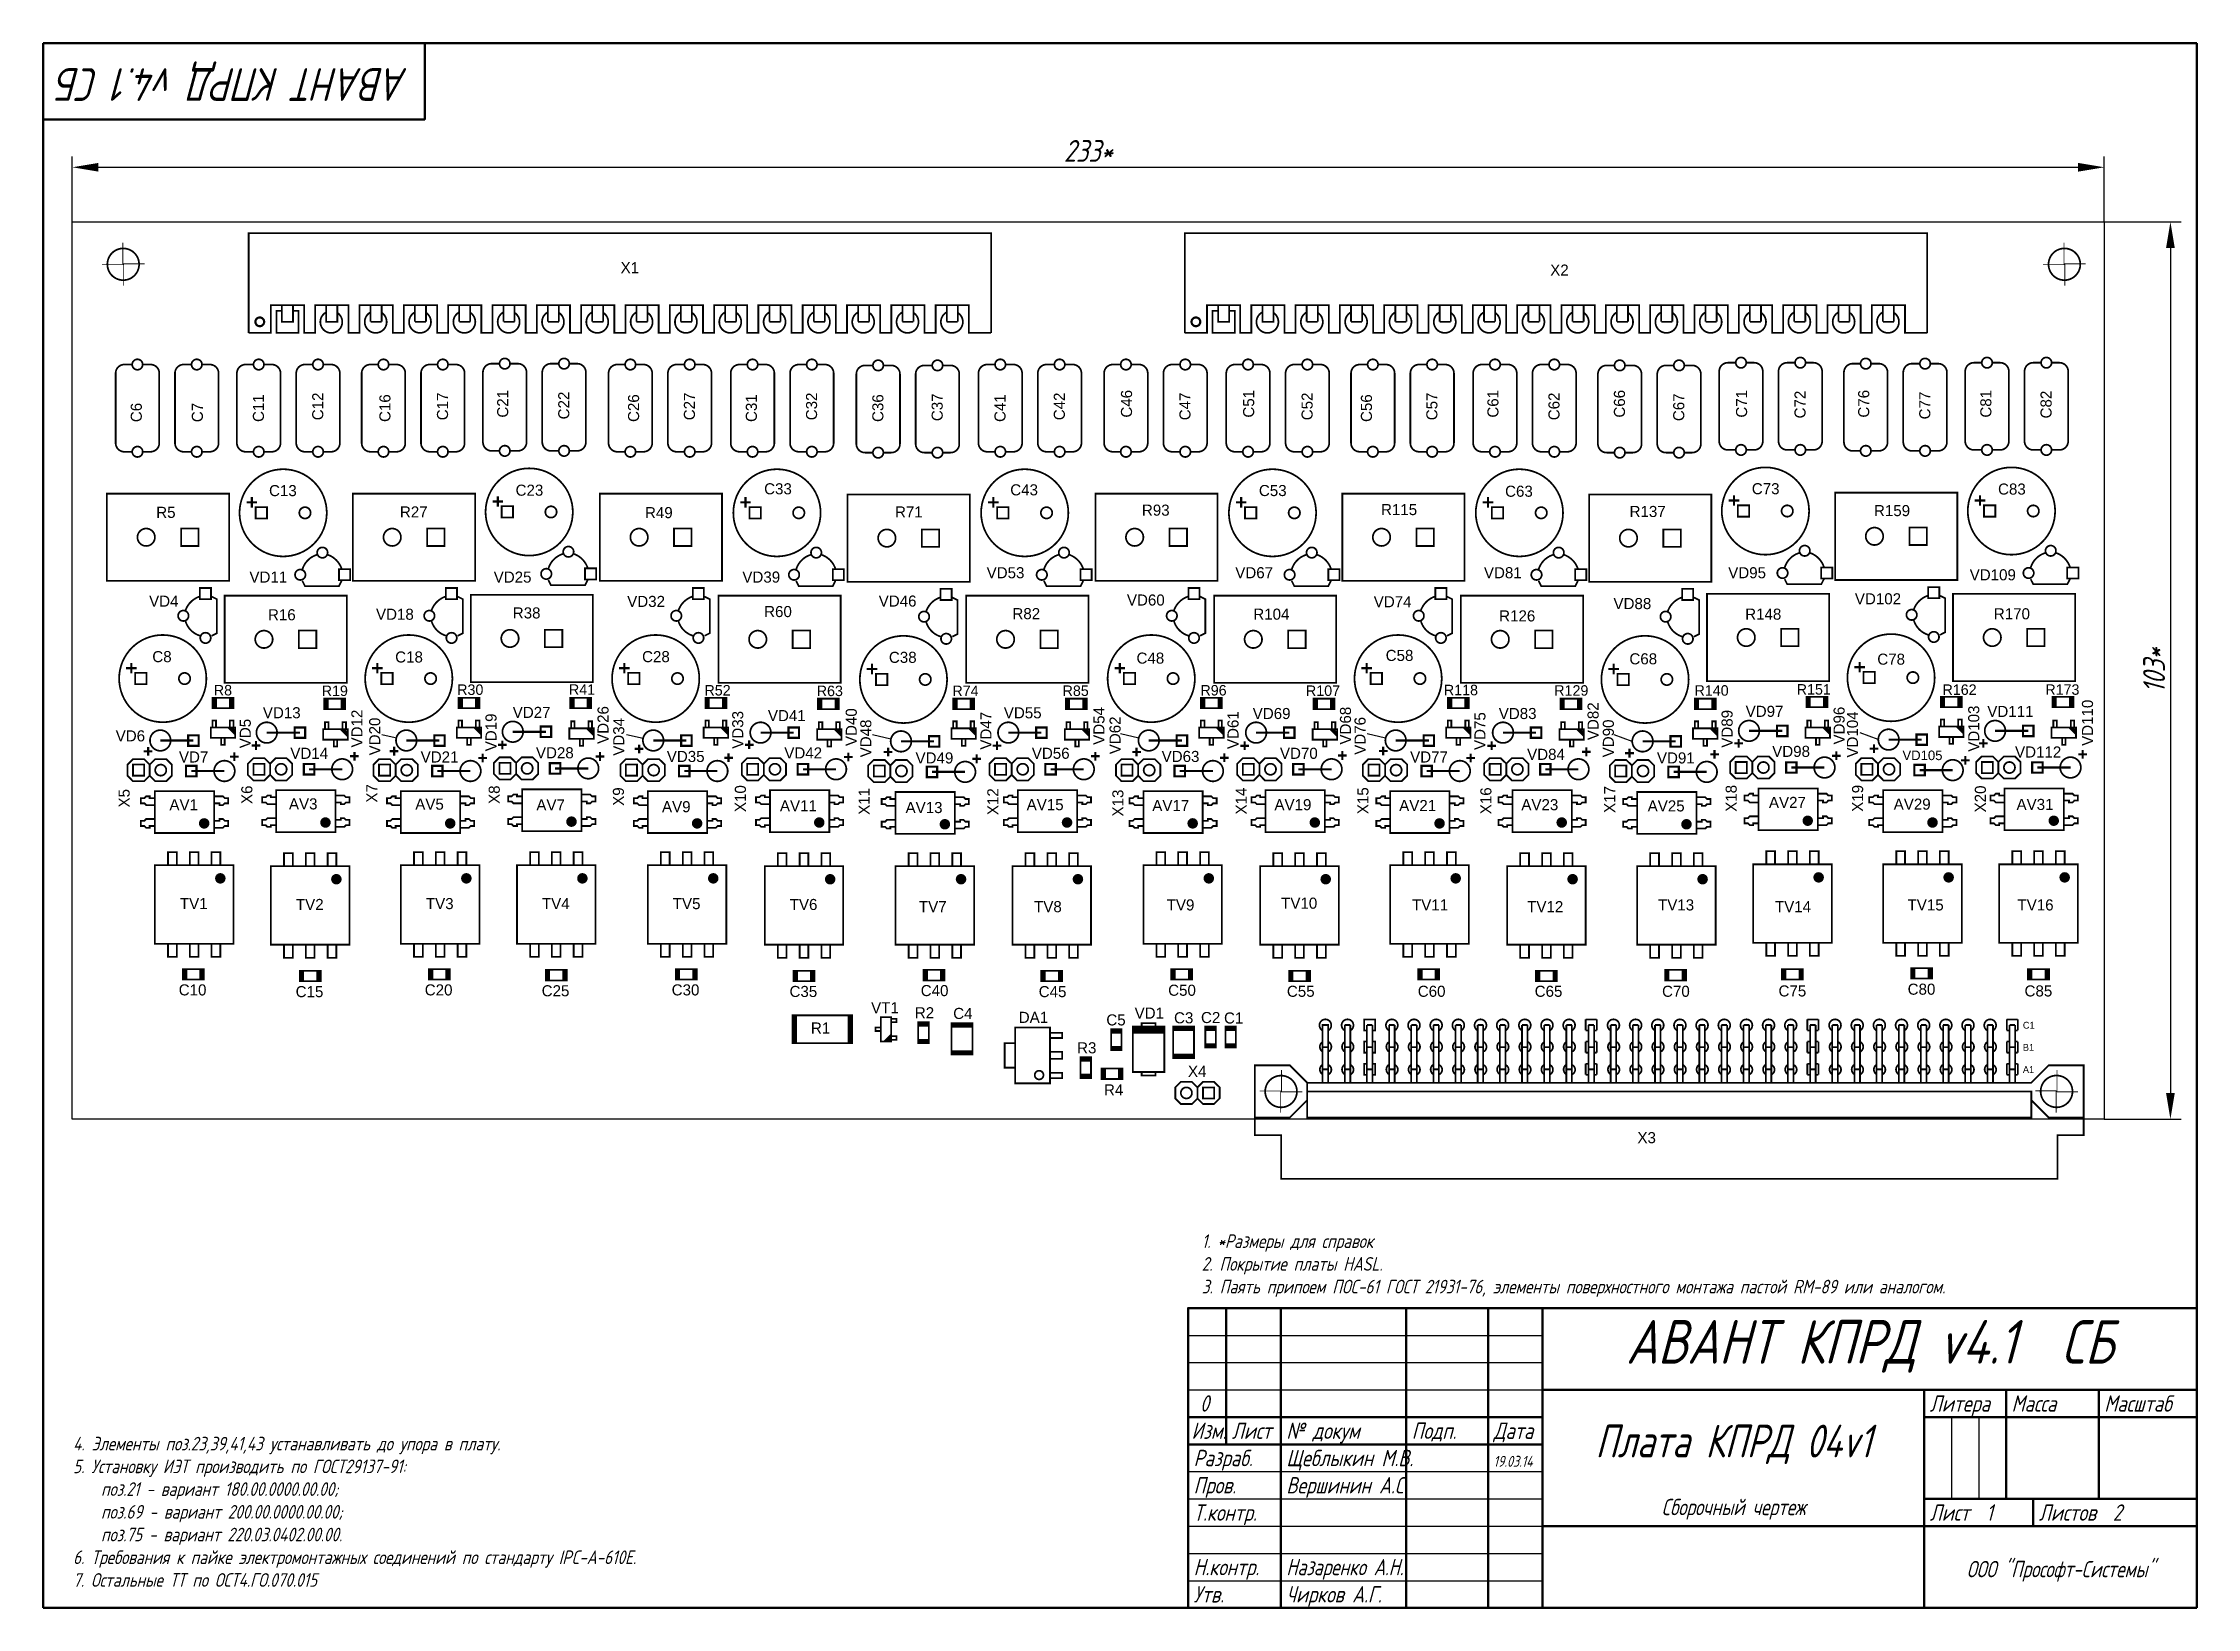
# Paper-space layout '1' of a CAD drawing. Extents: x 20 to 415, y 5 to 292.
# The model-space entities are those that its viewports show. They can reach past a viewport. Long polylines and large blocks are cut down to what shows.
import ezdxf
from ezdxf.enums import TextEntityAlignment as Align

# ---------------------------------------------------------------- set-up
doc = ezdxf.new("R2010")
doc.units = 0
doc.header["$MEASUREMENT"] = 0
doc.layers.get('0').update_dxf_attribs({"linetype": 'CONTINUOUS'})
doc.layers.get('Defpoints').update_dxf_attribs({"linetype": 'CONTINUOUS'})
for name, color, linetype in [('BOARD', 173, 'CONTINUOUS'), ('TOP', 7, 'CONTINUOUS'), ('Видовой экран', 6, 'CONTINUOUS')]:
    doc.layers.add(name, color=color, linetype=linetype)
doc.layers.add('Основной', color=7, linetype='CONTINUOUS', lineweight=50)
doc.layers.add('РАЗМЕРЫ', color=7, linetype='CONTINUOUS', lineweight=25)
doc.layers.get('Видовой экран').freeze()
doc.styles.add('ГОСТ А', font='', dxfattribs={"oblique": 15})
doc.styles.get('ГОСТ А').set_extended_font_data('GOST 2.304 type A')
doc.dimstyles.new('ГОСТ', dxfattribs={"dimscale": 0, "dimtxt": 2.5, "dimasz": 3, "dimexe": 1.25, "dimexo": 0, "dimtad": 1, "dimtoh": 1, "dimdec": 1, "dimrnd": 0.5, "dimtxsty": 'ГОСТ А', "dimcen": 5, "dimadec": 1, "dimazin": 2, "dimtfac": 0.75, "dimtdec": 4, "dimtmove": 1, "dimatfit": 3, "dimfxl": 1, "dimtolj": 1, "dimarcsym": 0})

psp = doc.layouts.new('1')

# ---------------------------------------------------------------- texts
at = {"style": 'ГОСТ А', "oblique": 15}
psp.add_text('АВАНТ КПРД v4.1 СБ', height=6, rotation=180, dxfattribs=at).set_placement((55, 285), align=Align.MIDDLE)
psp.add_text('АВАНТ КПРД v4.1  СБ', height=8, dxfattribs=at).set_placement((355, 53), align=Align.MIDDLE)
psp.add_text('0', height=3, dxfattribs=at).set_placement((233, 41), align=Align.CENTER)
for s, height, p in [('Литера', 3, (366, 40.99)), ('Масса', 3, (381, 40.99)), ('Масштаб', 3, (398, 40.99)), ('Изм.', 3, (230.61, 35.99)), ('Лист', 3, (238, 35.99)), ('№ докум', 3, (248, 35.99)), ('Подп.', 3, (271, 35.99)), ('Дата', 3, (286, 35.99)), ('Разраб.', 3, (231, 30.99)), ('Щеблыкин М.В.', 3, (248, 30.99)), ('19.03.14', 2, (286, 30.89)), ('Пров.', 3, (231, 25.99)), ('Вершинин А.С.', 3, (248, 25.99)), ('Т.контр.', 3, (231, 20.99)), ('Лист  1', 3, (366, 20.99)), ('Листов  2', 3, (386, 20.99)), ('Н.контр.', 3, (231, 10.99)), ('Утв.', 3, (231, 5.99)), ('Чирков А.Г.', 3, (248, 6))]:
    psp.add_text(s, height=height, dxfattribs=at).set_placement(p)
at = {"style": 'ГОСТ А', "oblique": 15, "width": 0.95}
for s, height, p in [('Плата КПРД 04v1', 6, (330, 35)), ('ООО "Прософт-Системы"', 3, (390, 12))]:
    psp.add_text(s, height=height, dxfattribs=at).set_placement(p, align=Align.MIDDLE)
psp.add_text('Сборочный чертеж', height=3, dxfattribs=at).set_placement((330, 22), align=Align.CENTER)
psp.add_text('Назаренко А.Н.', height=3, dxfattribs=at).set_placement((248, 10.99))
at = {"char_height": 2.5, "width": 178, "attachment_point": 7, "style": 'ГОСТ А'}
for s, insert in [('{\\FCS_Gost2304|c0;1. *Размеры для справок\\P2. Покрытие платы HASL.\\P3. Паять припоем ПОС-61 ГОСТ 21931-76, элементы поверхностного монтажа пастой RM-89 или аналогом.\\P}', (232.49, 62)), ('{\\FCS_Gost2304|c0;4. Элементы поз.23,39,41,43 устанавливать до упора в плату.\\P5. Установку ИЭТ производить по ГОСТ29137-91: \\P    поз.21 - вариант 180.00.0000.00.00;\\P    поз.69 - вариант 200.00.0000.00.00;\\P    поз.75 - вариант 220.03.0402.00.00.^I  \\P6. Требования к пайке электромонтажных соединений по стандарту IPC-A-610E.\\P7. Остальные ТТ по ОСТ4.ГО.070.015}', (25.5, 8.87))]:
    psp.add_mtext(s, dxfattribs=dict(at, insert=insert))

msp = doc.modelspace()

# ---------------------------------------------------------------- texts
at = {"layer": 'TOP', "width": 1.019685}
for s, height, p in [('X1', 1.27, (-12.58, -54.1)), ('X2', 1.27, (93.97, -54.38)), ('C13', 1.27, (-52.35, -79.66)), ('C23', 1.27, (-24.09, -79.61)), ('C33', 1.27, (4.4, -79.45)), ('C43', 1.27, (32.61, -79.57)), ('C53', 1.27, (61.11, -79.65)), ('C63', 1.27, (89.33, -79.73)), ('C73', 1.27, (117.61, -79.44)), ('C83', 1.27, (145.83, -79.48)), ('R5', 1.27, (-65.76, -82.15)), ('R27', 1.27, (-37.35, -82.1)), ('R49', 1.27, (-9.26, -82.18)), ('R71', 1.27, (19.4, -82.1)), ('R93', 1.27, (47.7, -81.9)), ('R115', 1.27, (75.59, -81.83)), ('R137', 1.27, (104.08, -82.05)), ('R159', 1.27, (132.09, -81.95)), ('VD11', 1.27, (-54.02, -89.57)), ('VD25', 1.27, (-26.02, -89.57)), ('VD39', 1.27, (2.48, -89.57)), ('VD53', 1.27, (30.48, -89.07)), ('VD67', 1.27, (58.98, -89.07)), ('VD81', 1.27, (87.48, -89.07)), ('VD95', 1.27, (115.48, -89.07)), ('VD109', 1.27, (143.64, -89.31)), ('VD4', 1.27, (-66, -92.33)), ('VD32', 1.27, (-10.72, -92.36)), ('VD46', 1.27, (18.11, -92.32)), ('VD60', 1.27, (46.56, -92.2)), ('VD74', 1.27, (74.85, -92.4)), ('VD88', 1.27, (102.33, -92.61)), ('VD102', 1.27, (130.48, -92.06)), ('R16', 1.27, (-52.47, -93.89)), ('VD18', 1.27, (-39.51, -93.83)), ('R38', 1.27, (-24.41, -93.68)), ('R60', 1.27, (4.4, -93.52)), ('R82', 1.27, (32.86, -93.76)), ('R104', 1.27, (60.95, -93.82)), ('R126', 1.27, (89.13, -94.02)), ('R148', 1.27, (117.33, -93.82)), ('R170', 1.27, (145.83, -93.78)), ('C8', 1.27, (-66.21, -98.69)), ('C18', 1.27, (-37.89, -98.73)), ('C28', 1.27, (-9.59, -98.69)), ('C38', 1.27, (18.7, -98.77)), ('C48', 1.27, (47.08, -98.86)), ('C58', 1.27, (75.64, -98.55)), ('C68', 1.27, (103.58, -98.94)), ('C78', 1.27, (131.99, -98.98)), ('R151', 1.2, (123.12, -102.41)), ('R173', 1.2, (151.62, -102.43)), ('R8', 1.2, (-59.22, -102.5)), ('R19', 1.2, (-46.4, -102.57)), ('R30', 1.2, (-30.87, -102.44)), ('R41', 1.2, (-18.06, -102.43)), ('R52', 1.2, (-2.53, -102.51)), ('R63', 1.2, (10.34, -102.58)), ('R74', 1.2, (25.89, -102.58)), ('R85', 1.2, (38.52, -102.56)), ('R96', 1.2, (54.32, -102.51)), ('R107', 1.2, (66.87, -102.56)), ('R118', 1.2, (82.68, -102.48)), ('R129', 1.2, (95.33, -102.53)), ('R140', 1.2, (111.41, -102.53)), ('VD97', 1.27, (117.48, -104.96)), ('R162', 1.2, (139.83, -102.44)), ('VD13', 1.27, (-52.48, -105.12)), ('VD27', 1.27, (-23.84, -105.08)), ('VD41', 1.27, (5.41, -105.45)), ('VD55', 1.27, (32.45, -105.13)), ('VD69', 1.27, (60.98, -105.21)), ('VD83', 1.27, (89.18, -105.21)), ('VD111', 1.27, (145.66, -104.97)), ('VD6', 1.27, (-69.83, -107.77)), ('VD14', 1.27, (-49.33, -109.77)), ('VD28', 1.27, (-21.18, -109.71)), ('VD42', 1.27, (7.29, -109.73)), ('VD56', 1.27, (35.66, -109.77)), ('VD70', 1.27, (64.1, -109.77)), ('VD84', 1.27, (92.43, -109.89)), ('VD98', 1.27, (120.52, -109.55)), ('VD112', 1.27, (148.84, -109.62)), ('VD7', 1.27, (-62.58, -110.19)), ('VD21', 1.27, (-34.39, -110.19)), ('VD35', 1.27, (-6.18, -110.13)), ('VD49', 1.27, (22.33, -110.3)), ('VD63', 1.27, (50.54, -110.13)), ('VD77', 1.27, (79.02, -110.19)), ('VD91', 1.27, (107.31, -110.3)), ('VD105', 1.1, (135.58, -109.92)), ('AV1', 1.27, (-63.72, -115.67)), ('AV3', 1.27, (-50.02, -115.57)), ('AV5', 1.27, (-35.54, -115.6)), ('AV7', 1.27, (-21.66, -115.69)), ('AV9', 1.27, (-7.26, -115.89)), ('AV11', 1.27, (6.74, -115.79)), ('AV13', 1.27, (21.14, -115.99)), ('AV15', 1.27, (35.02, -115.66)), ('AV17', 1.27, (49.42, -115.76)), ('AV19', 1.27, (63.42, -115.66)), ('AV21', 1.27, (77.72, -115.76)), ('AV23', 1.27, (91.72, -115.66)), ('AV25', 1.27, (106.2, -115.8)), ('AV27', 1.27, (120.1, -115.4)), ('AV29', 1.27, (134.4, -115.6)), ('AV31', 1.27, (148.48, -115.63)), ('TV1', 1.27, (-62.57, -127)), ('TV2', 1.27, (-49.27, -127.1)), ('TV3', 1.27, (-34.37, -127)), ('TV4', 1.27, (-21.07, -127)), ('TV5', 1.27, (-6.07, -127)), ('TV6', 1.27, (7.33, -127.1)), ('TV9', 1.27, (50.54, -127.15)), ('TV10', 1.27, (64.14, -126.95)), ('TV11', 1.27, (79.14, -127.15)), ('TV13', 1.27, (107.34, -127.15)), ('TV15', 1.27, (135.94, -127.15)), ('TV16', 1.27, (148.54, -127.15)), ('TV7', 1.27, (22.14, -127.35)), ('TV8', 1.27, (35.34, -127.35)), ('TV12', 1.27, (92.34, -127.35)), ('TV14', 1.27, (120.74, -127.35)), ('C10', 1.27, (-62.7, -136.89)), ('C20', 1.27, (-34.5, -136.89)), ('C25', 1.27, (-21.1, -136.99)), ('C30', 1.27, (-6.2, -136.89)), ('C35', 1.27, (7.31, -137.07)), ('C40', 1.27, (22.35, -136.97)), ('C50', 1.27, (50.71, -136.93)), ('C55', 1.27, (64.32, -137.05)), ('C60', 1.27, (79.32, -137.05)), ('C65', 1.27, (92.72, -137.05)), ('C70', 1.27, (107.32, -137.05)), ('C75', 1.27, (120.67, -137.01)), ('C80', 1.27, (135.47, -136.81)), ('C85', 1.27, (148.87, -137.01)), ('C15', 1.27, (-49.3, -137.09)), ('VT1', 1.27, (16.66, -138.94)), ('R2', 1.27, (21.19, -139.51)), ('C45', 1.27, (35.87, -137.09)), ('R1', 1.27, (9.28, -141.26)), ('C4', 1.27, (25.59, -139.59)), ('DA1', 1.27, (33.68, -140.04)), ('C5', 1.27, (43.14, -140.33)), ('VD1', 1.27, (46.96, -139.55)), ('C3', 1.27, (50.9, -140.09)), ('C2', 1.27, (53.99, -140.06)), ('C1', 1.27, (56.63, -140.11)), ('R3', 1.27, (39.79, -143.53)), ('X4', 1.27, (52.45, -146.23)), ('R4', 1.27, (42.87, -148.35)), ('X3', 1.27, (103.97, -153.83))]:
    msp.add_text(s, height=height, dxfattribs=at).set_placement(p, align=Align.CENTER)
for s, p in [('C6', (-68.52, -70.07)), ('C7', (-61.52, -70.07)), ('C11', (-54.52, -69.57)), ('C12', (-47.72, -69.37)), ('C16', (-40.02, -69.57)), ('C17', (-33.42, -69.37)), ('C21', (-26.52, -69.07)), ('C22', (-19.52, -69.27)), ('C26', (-11.52, -69.57)), ('C27', (-5.12, -69.37)), ('C31', (1.98, -69.57)), ('C32', (8.88, -69.37)), ('C36', (16.48, -69.57)), ('C37', (23.28, -69.47)), ('C41', (30.48, -69.57)), ('C42', (37.28, -69.37)), ('C46', (44.98, -69.07)), ('C47', (51.68, -69.37)), ('C51', (58.98, -69.07)), ('C52', (65.68, -69.37)), ('C56', (72.48, -69.57)), ('C57', (79.98, -69.37)), ('C61', (86.98, -69.07)), ('C62', (93.98, -69.37)), ('C66', (101.48, -69.07)), ('C67', (108.28, -69.47)), ('C71', (115.48, -69.07)), ('C72', (122.18, -69.16)), ('C76', (129.48, -69.07)), ('C77', (136.48, -69.27)), ('C81', (143.48, -69.07)), ('C82', (150.38, -69.16)), ('VD82', (98.46, -105.46)), ('VD110', (155.13, -105.64)), ('VD5', (-56.03, -106.87)), ('VD12', (-43.23, -106.3)), ('VD20', (-41.19, -107.21)), ('VD19', (-27.86, -106.74)), ('VD26', (-15.02, -105.89)), ('VD34', (-13.22, -107.25)), ('VD33', (0.42, -106.45)), ('VD40', (13.43, -106.14)), ('VD48', (15.1, -107.43)), ('VD47', (28.87, -106.55)), ('VD54', (41.82, -106)), ('VD62', (43.67, -107.08)), ('VD61', (57.19, -106.48)), ('VD68', (70.08, -105.97)), ('VD76', (71.75, -107.14)), ('VD75', (85.49, -106.59)), ('VD90', (100.21, -107.43)), ('VD89', (113.82, -106.33)), ('VD96', (126.66, -105.96)), ('VD104', (128.19, -106.98)), ('VD103', (142.09, -106.31)), ('X5', (-69.91, -114.29)), ('X6', (-55.85, -113.89)), ('X7', (-41.52, -113.73)), ('X8', (-27.49, -113.88)), ('X9', (-13.26, -114.1)), ('X10', (0.72, -114.33)), ('X11', (14.9, -114.65)), ('X12', (29.66, -114.68)), ('X13', (43.99, -114.84)), ('X14', (58.13, -114.61)), ('X15', (72.08, -114.57)), ('X16', (86.17, -114.58)), ('X17', (100.36, -114.43)), ('X18', (114.29, -114.3)), ('X19', (128.78, -114.3)), ('X20', (142.85, -114.37))]:
    msp.add_text(s, height=1.27, rotation=90, dxfattribs=at).set_placement(p, align=Align.CENTER)
at = {"layer": 'TOP'}
for s, p in [('C1', (147.09, -140.7)), ('B1', (147.09, -143.24)), ('A1', (147.09, -145.78))]:
    msp.add_text(s, height=0.787, dxfattribs=at).set_placement(p)

# ---------------------------------------------------------------- blocks, each defined once
blk = doc.blocks.new('*D21')
at = {"layer": 'Defpoints', "color": 0}
for p in [(156.418, -41.96), (-76.5, -48.21), (156.418, -48.21)]:
    blk.add_point(p, dxfattribs=at)
at = {"layer": 'РАЗМЕРЫ', "color": 0, "lineweight": -2}
for p, q in [((-76.5, -48.21), (-76.5, -40.71)), ((-73.5, -41.96), (153.418, -41.96)), ((156.418, -48.21), (156.418, -40.71))]:
    blk.add_line(p, q, dxfattribs=at)
at = {"layer": 'РАЗМЕРЫ', "color": 0}
for points in [[(-73.5, -41.46), (-73.5, -42.46), (-76.5, -41.96)], [(153.418, -42.46), (153.418, -41.46), (156.418, -41.96)]]:
    blk.add_solid(points, dxfattribs=at)
at = {"layer": 'РАЗМЕРЫ', "color": 0, "linetype": 'ByBlock', "insert": (39.959, -40.085), "char_height": 2.5, "attachment_point": 5, "style": 'ГОСТ А'}
blk.add_mtext('\\A1;233*', dxfattribs=at)
blk = doc.blocks.new('*D26')
at = {"layer": 'Defpoints', "color": 0}
for p in [(156.418, -48.21), (156.418, -151.08), (164, -151.08)]:
    blk.add_point(p, dxfattribs=at)
at = {"layer": 'РАЗМЕРЫ', "color": 0, "lineweight": -2}
for p, q in [((156.418, -48.21), (165.25, -48.21)), ((164, -51.21), (164, -148.08)), ((156.418, -151.08), (165.25, -151.08))]:
    blk.add_line(p, q, dxfattribs=at)
at = {"layer": 'РАЗМЕРЫ', "color": 0}
for points in [[(164.5, -51.21), (163.5, -51.21), (164, -48.21)], [(163.5, -148.08), (164.5, -148.08), (164, -151.08)]]:
    blk.add_solid(points, dxfattribs=at)
at = {"layer": 'РАЗМЕРЫ', "color": 0, "linetype": 'ByBlock', "insert": (162.125, -99.645), "char_height": 2.5, "attachment_point": 5, "rotation": 90, "style": 'ГОСТ А'}
blk.add_mtext('\\A1;103*', dxfattribs=at)

# ---------------------------------------------------------------- dimensions: what is measured, and where the dimension line sits
at = {"layer": 'РАЗМЕРЫ'}
dim = msp.add_linear_dim(base=(156.42, -41.96), p1=(-76.5, -48.21), p2=(156.42, -48.21), text='<>*', dimstyle='ГОСТ', override={"dimscale": 1, "dimlfac": 1, "dimtxsty": 'ГОСТ А', "dimsah": 1, "dimtolj": 1}, dxfattribs=at)
dim.commit()
dim.dimension.update_dxf_attribs({"geometry": '*D21', "text_midpoint": (39.96, -40.08)})
dim = msp.add_linear_dim(base=(164, -151.08), p1=(156.42, -48.21), p2=(156.42, -151.08), angle=90, text='<>*', dimstyle='ГОСТ', override={"dimscale": 1, "dimlfac": 1, "dimtxsty": 'ГОСТ А', "dimsah": 1, "dimtolj": 1}, dxfattribs=at)
dim.commit()
dim.dimension.update_dxf_attribs({"geometry": '*D26', "text_midpoint": (162.12, -99.64)})

# ---------------------------------------------------------------- linework, layer by layer
at = {"layer": 'BOARD'}
msp.add_lwpolyline([(156.42, -151.08), (-76.5, -151.08), (-76.5, -48.21), (156.42, -48.21)], close=True, dxfattribs=at)
at = {"layer": 'TOP', "linetype": 'ByBlock'}
for p, q in [((-39.47, -107.37), (-41.02, -107.01)), ((-11.06, -107.42), (-12.97, -107.01)), ((17.35, -107.5), (15.24, -107)), ((45.75, -107.4), (43.64, -106.9)), ((74.05, -107.4), (71.94, -106.9)), ((102.32, -107.77), (100.24, -107)), ((130.52, -107.57), (128.44, -106.8))]:
    msp.add_line(p, q, dxfattribs=at)
at = {"layer": 'TOP'}
for points, const_width in [([(-70.65, -51.26, -0.999945), (-70.65, -54.9, -1.000055), (-70.65, -51.26)], 0.2), ([(151.85, -51.26, -0.999945), (151.85, -54.9, -1.000055), (151.85, -51.26)], 0.2), ([(-55, -59.55, 1), (-55, -59.8, 1), (-55, -59.55)], 1), ([(-47.39, -58.58, 3.654356), (-46.11, -58.64)], 0.2), ([(-42.31, -58.58, 3.654339), (-41.03, -58.63)], 0.2), ([(-37.23, -58.58, 3.654339), (-35.95, -58.63)], 0.2), ([(-32.15, -58.58, 3.654339), (-30.87, -58.63)], 0.2), ([(-27.07, -58.58, 3.654339), (-25.79, -58.63)], 0.2), ([(-21.99, -58.58, 3.654339), (-20.71, -58.63)], 0.2), ([(-16.91, -58.58, 3.654339), (-15.63, -58.63)], 0.2), ([(-11.83, -58.58, 3.654339), (-10.55, -58.63)], 0.2), ([(-6.75, -58.58, 3.654339), (-5.47, -58.63)], 0.2), ([(-1.67, -58.58, 3.654339), (-0.39, -58.63)], 0.2), ([(3.41, -58.58, 3.654339), (4.69, -58.63)], 0.2), ([(8.49, -58.58, 3.654339), (9.77, -58.63)], 0.2), ([(13.57, -58.58, 3.654339), (14.85, -58.63)], 0.2), ([(18.65, -58.58, 3.654339), (19.93, -58.63)], 0.2), ([(23.73, -58.58, 3.654339), (25.01, -58.63)], 0.2), ([(52.3, -59.55, 1), (52.3, -59.8, 1), (52.3, -59.55)], 1), ([(59.91, -58.58, 3.654356), (61.19, -58.64)], 0.2), ([(64.99, -58.58, 3.654339), (66.27, -58.63)], 0.2), ([(70.07, -58.58, 3.654339), (71.35, -58.63)], 0.2), ([(75.15, -58.58, 3.654339), (76.43, -58.63)], 0.2), ([(80.23, -58.58, 3.654339), (81.51, -58.63)], 0.2), ([(85.31, -58.58, 3.654339), (86.59, -58.63)], 0.2), ([(90.39, -58.58, 3.654339), (91.67, -58.63)], 0.2), ([(95.47, -58.58, 3.654339), (96.75, -58.63)], 0.2), ([(100.55, -58.58, 3.654339), (101.83, -58.63)], 0.2), ([(105.63, -58.58, 3.654339), (106.91, -58.63)], 0.2), ([(110.71, -58.58, 3.654339), (111.99, -58.63)], 0.2), ([(115.79, -58.58, 3.654339), (117.07, -58.63)], 0.2), ([(120.87, -58.58, 3.654339), (122.15, -58.63)], 0.2), ([(125.95, -58.58, 3.654339), (127.23, -58.63)], 0.2), ([(131.03, -58.58, 3.654339), (132.31, -58.63)], 0.2), ([(-69.02, -63.97, 1), (-69.02, -65.17, 1), (-69.02, -63.97)], 0.2), ([(-62.22, -63.97, 1), (-62.22, -65.17, 1), (-62.22, -63.97)], 0.2), ([(-55.12, -63.97, 1), (-55.12, -65.17, 1), (-55.12, -63.97)], 0.2), ([(-48.32, -63.97, 1), (-48.32, -65.17, 1), (-48.32, -63.97)], 0.2), ([(-40.82, -63.97, 1), (-40.82, -65.17, 1), (-40.82, -63.97)], 0.2), ([(-34.02, -63.97, 1), (-34.02, -65.17, 1), (-34.02, -63.97)], 0.2), ([(-26.92, -63.87, 1), (-26.92, -65.07, 1), (-26.92, -63.87)], 0.2), ([(-20.12, -63.87, 1), (-20.12, -65.07, 1), (-20.12, -63.87)], 0.2), ([(-12.52, -63.97, 1), (-12.52, -65.17, 1), (-12.52, -63.97)], 0.2), ([(-5.72, -63.97, 1), (-5.72, -65.17, 1), (-5.72, -63.97)], 0.2), ([(1.48, -63.97, 1), (1.48, -65.17, 1), (1.48, -63.97)], 0.2), ([(8.28, -63.97, 1), (8.28, -65.17, 1), (8.28, -63.97)], 0.2), ([(15.88, -64.07, 1), (15.88, -65.27, 1), (15.88, -64.07)], 0.2), ([(22.68, -64.07, 1), (22.68, -65.27, 1), (22.68, -64.07)], 0.2), ([(29.88, -63.97, 1), (29.88, -65.17, 1), (29.88, -63.97)], 0.2), ([(36.68, -63.97, 1), (36.68, -65.17, 1), (36.68, -63.97)], 0.2), ([(44.28, -63.97, 1), (44.28, -65.17, 1), (44.28, -63.97)], 0.2), ([(51.08, -63.97, 1), (51.08, -65.17, 1), (51.08, -63.97)], 0.2), ([(58.28, -63.97, 1), (58.28, -65.17, 1), (58.28, -63.97)], 0.2), ([(65.08, -63.97, 1), (65.08, -65.17, 1), (65.08, -63.97)], 0.2), ([(72.58, -63.97, 1), (72.58, -65.17, 1), (72.58, -63.97)], 0.2), ([(79.38, -63.97, 1), (79.38, -65.17, 1), (79.38, -63.97)], 0.2), ([(86.58, -63.97, 1), (86.58, -65.17, 1), (86.58, -63.97)], 0.2), ([(93.38, -63.97, 1), (93.38, -65.17, 1), (93.38, -63.97)], 0.2), ([(100.88, -64.07, 1), (100.88, -65.27, 1), (100.88, -64.07)], 0.2), ([(107.68, -64.07, 1), (107.68, -65.27, 1), (107.68, -64.07)], 0.2), ([(114.78, -63.76, 1), (114.78, -64.96, 1), (114.78, -63.76)], 0.2), ([(121.58, -63.76, 1), (121.58, -64.96, 1), (121.58, -63.76)], 0.2), ([(129.08, -63.87, 1), (129.08, -65.07, 1), (129.08, -63.87)], 0.2), ([(135.88, -63.87, 1), (135.88, -65.07, 1), (135.88, -63.87)], 0.2), ([(142.98, -63.76, 1), (142.98, -64.96, 1), (142.98, -63.76)], 0.2), ([(149.78, -63.76, 1), (149.78, -64.96, 1), (149.78, -63.76)], 0.2), ([(-69.62, -64.57), (-70.52, -64.57, 0.414214), (-71.52, -65.57), (-71.52, -73.57, 0.414214), (-70.52, -74.57), (-69.62, -74.57)], 0.2), ([(-68.42, -64.57), (-67.52, -64.57, -0.414214), (-66.52, -65.57), (-66.52, -73.57, -0.414214), (-67.52, -74.57), (-68.42, -74.57)], 0.2), ([(-62.82, -74.57), (-63.72, -74.57, -0.414214), (-64.72, -73.57), (-64.72, -65.57, -0.414214), (-63.72, -64.57), (-62.82, -64.57)], 0.2), ([(-61.62, -74.57), (-60.72, -74.57, 0.414214), (-59.72, -73.57), (-59.72, -65.57, 0.414214), (-60.72, -64.57), (-61.62, -64.57)], 0.2), ([(-55.72, -64.57), (-56.62, -64.57, 0.414214), (-57.62, -65.57), (-57.62, -73.57, 0.414214), (-56.62, -74.57), (-55.72, -74.57)], 0.2), ([(-54.52, -64.57), (-53.62, -64.57, -0.414214), (-52.62, -65.57), (-52.62, -73.57, -0.414214), (-53.62, -74.57), (-54.52, -74.57)], 0.2), ([(-48.92, -74.57), (-49.82, -74.57, -0.414214), (-50.82, -73.57), (-50.82, -65.57, -0.414214), (-49.82, -64.57), (-48.92, -64.57)], 0.2), ([(-47.72, -74.57), (-46.82, -74.57, 0.414214), (-45.82, -73.57), (-45.82, -65.57, 0.414214), (-46.82, -64.57), (-47.72, -64.57)], 0.2), ([(-41.42, -64.57), (-42.32, -64.57, 0.414214), (-43.32, -65.57), (-43.32, -73.57, 0.414214), (-42.32, -74.57), (-41.42, -74.57)], 0.2), ([(-40.22, -64.57), (-39.32, -64.57, -0.414214), (-38.32, -65.57), (-38.32, -73.57, -0.414214), (-39.32, -74.57), (-40.22, -74.57)], 0.2), ([(-34.62, -74.57), (-35.52, -74.57, -0.414214), (-36.52, -73.57), (-36.52, -65.57, -0.414214), (-35.52, -64.57), (-34.62, -64.57)], 0.2), ([(-33.42, -74.57), (-32.52, -74.57, 0.414214), (-31.52, -73.57), (-31.52, -65.57, 0.414214), (-32.52, -64.57), (-33.42, -64.57)], 0.2), ([(-27.52, -64.47), (-28.42, -64.47, 0.414214), (-29.42, -65.47), (-29.42, -73.47, 0.414214), (-28.42, -74.47), (-27.52, -74.47)], 0.2), ([(-26.32, -64.47), (-25.42, -64.47, -0.414214), (-24.42, -65.47), (-24.42, -73.47, -0.414214), (-25.42, -74.47), (-26.32, -74.47)], 0.2), ([(-20.72, -74.47), (-21.62, -74.47, -0.414214), (-22.62, -73.47), (-22.62, -65.47, -0.414214), (-21.62, -64.47), (-20.72, -64.47)], 0.2), ([(-19.52, -74.47), (-18.62, -74.47, 0.414214), (-17.62, -73.47), (-17.62, -65.47, 0.414214), (-18.62, -64.47), (-19.52, -64.47)], 0.2), ([(-13.12, -64.57), (-14.02, -64.57, 0.414214), (-15.02, -65.57), (-15.02, -73.57, 0.414214), (-14.02, -74.57), (-13.12, -74.57)], 0.2), ([(-11.92, -64.57), (-11.02, -64.57, -0.414214), (-10.02, -65.57), (-10.02, -73.57, -0.414214), (-11.02, -74.57), (-11.92, -74.57)], 0.2), ([(-6.32, -74.57), (-7.22, -74.57, -0.414214), (-8.22, -73.57), (-8.22, -65.57, -0.414214), (-7.22, -64.57), (-6.32, -64.57)], 0.2), ([(-5.12, -74.57), (-4.22, -74.57, 0.414214), (-3.22, -73.57), (-3.22, -65.57, 0.414214), (-4.22, -64.57), (-5.12, -64.57)], 0.2), ([(0.88, -64.57), (-0.02, -64.57, 0.414214), (-1.02, -65.57), (-1.02, -73.57, 0.414214), (-0.02, -74.57), (0.88, -74.57)], 0.2), ([(2.08, -64.57), (2.98, -64.57, -0.414214), (3.98, -65.57), (3.98, -73.57, -0.414214), (2.98, -74.57), (2.08, -74.57)], 0.2), ([(7.68, -74.57), (6.78, -74.57, -0.414214), (5.78, -73.57), (5.78, -65.57, -0.414214), (6.78, -64.57), (7.68, -64.57)], 0.2), ([(8.88, -74.57), (9.78, -74.57, 0.414214), (10.78, -73.57), (10.78, -65.57, 0.414214), (9.78, -64.57), (8.88, -64.57)], 0.2), ([(15.28, -64.67), (14.38, -64.67, 0.414214), (13.38, -65.67), (13.38, -73.67, 0.414214), (14.38, -74.67), (15.28, -74.67)], 0.2), ([(16.48, -64.67), (17.38, -64.67, -0.414214), (18.38, -65.67), (18.38, -73.67, -0.414214), (17.38, -74.67), (16.48, -74.67)], 0.2), ([(22.08, -74.67), (21.18, -74.67, -0.414214), (20.18, -73.67), (20.18, -65.67, -0.414214), (21.18, -64.67), (22.08, -64.67)], 0.2), ([(23.28, -74.67), (24.18, -74.67, 0.414214), (25.18, -73.67), (25.18, -65.67, 0.414214), (24.18, -64.67), (23.28, -64.67)], 0.2), ([(29.28, -64.57), (28.38, -64.57, 0.414214), (27.38, -65.57), (27.38, -73.57, 0.414214), (28.38, -74.57), (29.28, -74.57)], 0.2), ([(30.48, -64.57), (31.38, -64.57, -0.414214), (32.38, -65.57), (32.38, -73.57, -0.414214), (31.38, -74.57), (30.48, -74.57)], 0.2), ([(36.08, -74.57), (35.18, -74.57, -0.414214), (34.18, -73.57), (34.18, -65.57, -0.414214), (35.18, -64.57), (36.08, -64.57)], 0.2), ([(37.28, -74.57), (38.18, -74.57, 0.414214), (39.18, -73.57), (39.18, -65.57, 0.414214), (38.18, -64.57), (37.28, -64.57)], 0.2), ([(43.68, -64.57), (42.78, -64.57, 0.414214), (41.78, -65.57), (41.78, -73.57, 0.414214), (42.78, -74.57), (43.68, -74.57)], 0.2), ([(44.88, -64.57), (45.78, -64.57, -0.414214), (46.78, -65.57), (46.78, -73.57, -0.414214), (45.78, -74.57), (44.88, -74.57)], 0.2), ([(50.48, -74.57), (49.58, -74.57, -0.414214), (48.58, -73.57), (48.58, -65.57, -0.414214), (49.58, -64.57), (50.48, -64.57)], 0.2), ([(51.68, -74.57), (52.58, -74.57, 0.414214), (53.58, -73.57), (53.58, -65.57, 0.414214), (52.58, -64.57), (51.68, -64.57)], 0.2), ([(57.68, -64.57), (56.78, -64.57, 0.414214), (55.78, -65.57), (55.78, -73.57, 0.414214), (56.78, -74.57), (57.68, -74.57)], 0.2), ([(58.88, -64.57), (59.78, -64.57, -0.414214), (60.78, -65.57), (60.78, -73.57, -0.414214), (59.78, -74.57), (58.88, -74.57)], 0.2), ([(64.48, -74.57), (63.58, -74.57, -0.414214), (62.58, -73.57), (62.58, -65.57, -0.414214), (63.58, -64.57), (64.48, -64.57)], 0.2), ([(65.68, -74.57), (66.58, -74.57, 0.414214), (67.58, -73.57), (67.58, -65.57, 0.414214), (66.58, -64.57), (65.68, -64.57)], 0.2), ([(71.98, -64.57), (71.08, -64.57, 0.414214), (70.08, -65.57), (70.08, -73.57, 0.414214), (71.08, -74.57), (71.98, -74.57)], 0.2), ([(73.18, -64.57), (74.08, -64.57, -0.414214), (75.08, -65.57), (75.08, -73.57, -0.414214), (74.08, -74.57), (73.18, -74.57)], 0.2), ([(78.78, -74.57), (77.88, -74.57, -0.414214), (76.88, -73.57), (76.88, -65.57, -0.414214), (77.88, -64.57), (78.78, -64.57)], 0.2), ([(79.98, -74.57), (80.88, -74.57, 0.414214), (81.88, -73.57), (81.88, -65.57, 0.414214), (80.88, -64.57), (79.98, -64.57)], 0.2), ([(85.98, -64.57), (85.08, -64.57, 0.414214), (84.08, -65.57), (84.08, -73.57, 0.414214), (85.08, -74.57), (85.98, -74.57)], 0.2), ([(87.18, -64.57), (88.08, -64.57, -0.414214), (89.08, -65.57), (89.08, -73.57, -0.414214), (88.08, -74.57), (87.18, -74.57)], 0.2), ([(92.78, -74.57), (91.88, -74.57, -0.414214), (90.88, -73.57), (90.88, -65.57, -0.414214), (91.88, -64.57), (92.78, -64.57)], 0.2), ([(93.98, -74.57), (94.88, -74.57, 0.414214), (95.88, -73.57), (95.88, -65.57, 0.414214), (94.88, -64.57), (93.98, -64.57)], 0.2), ([(100.28, -64.67), (99.38, -64.67, 0.414214), (98.38, -65.67), (98.38, -73.67, 0.414214), (99.38, -74.67), (100.28, -74.67)], 0.2), ([(101.48, -64.67), (102.38, -64.67, -0.414214), (103.38, -65.67), (103.38, -73.67, -0.414214), (102.38, -74.67), (101.48, -74.67)], 0.2), ([(107.08, -74.67), (106.18, -74.67, -0.414214), (105.18, -73.67), (105.18, -65.67, -0.414214), (106.18, -64.67), (107.08, -64.67)], 0.2), ([(108.28, -74.67), (109.18, -74.67, 0.414214), (110.18, -73.67), (110.18, -65.67, 0.414214), (109.18, -64.67), (108.28, -64.67)], 0.2), ([(114.18, -64.36), (113.28, -64.36, 0.414214), (112.28, -65.36), (112.28, -73.36, 0.414214), (113.28, -74.36), (114.18, -74.36)], 0.2), ([(115.38, -64.36), (116.28, -64.36, -0.414214), (117.28, -65.36), (117.28, -73.36, -0.414214), (116.28, -74.36), (115.38, -74.36)], 0.2), ([(120.98, -74.36), (120.08, -74.36, -0.414214), (119.08, -73.36), (119.08, -65.36, -0.414214), (120.08, -64.36), (120.98, -64.36)], 0.2), ([(122.18, -74.36), (123.08, -74.36, 0.414214), (124.08, -73.36), (124.08, -65.36, 0.414214), (123.08, -64.36), (122.18, -64.36)], 0.2), ([(128.48, -64.47), (127.58, -64.47, 0.414214), (126.58, -65.47), (126.58, -73.47, 0.414214), (127.58, -74.47), (128.48, -74.47)], 0.2), ([(129.68, -64.47), (130.58, -64.47, -0.414214), (131.58, -65.47), (131.58, -73.47, -0.414214), (130.58, -74.47), (129.68, -74.47)], 0.2), ([(135.28, -74.47), (134.38, -74.47, -0.414214), (133.38, -73.47), (133.38, -65.47, -0.414214), (134.38, -64.47), (135.28, -64.47)], 0.2), ([(136.48, -74.47), (137.38, -74.47, 0.414214), (138.38, -73.47), (138.38, -65.47, 0.414214), (137.38, -64.47), (136.48, -64.47)], 0.2), ([(142.38, -64.36), (141.48, -64.36, 0.414214), (140.48, -65.36), (140.48, -73.36, 0.414214), (141.48, -74.36), (142.38, -74.36)], 0.2), ([(143.58, -64.36), (144.48, -64.36, -0.414214), (145.48, -65.36), (145.48, -73.36, -0.414214), (144.48, -74.36), (143.58, -74.36)], 0.2), ([(149.18, -74.36), (148.28, -74.36, -0.414214), (147.28, -73.36), (147.28, -65.36, -0.414214), (148.28, -64.36), (149.18, -64.36)], 0.2), ([(150.38, -74.36), (151.28, -74.36, 0.414214), (152.28, -73.36), (152.28, -65.36, 0.414214), (151.28, -64.36), (150.38, -64.36)], 0.2), ([(-69.02, -73.97, 1), (-69.02, -75.17, 1), (-69.02, -73.97)], 0.2), ([(-62.22, -73.97, 1), (-62.22, -75.17, 1), (-62.22, -73.97)], 0.2), ([(-55.12, -73.97, 1), (-55.12, -75.17, 1), (-55.12, -73.97)], 0.2), ([(-48.32, -73.97, 1), (-48.32, -75.17, 1), (-48.32, -73.97)], 0.2), ([(-40.82, -73.97, 1), (-40.82, -75.17, 1), (-40.82, -73.97)], 0.2), ([(-34.02, -73.97, 1), (-34.02, -75.17, 1), (-34.02, -73.97)], 0.2), ([(-26.92, -73.87, 1), (-26.92, -75.07, 1), (-26.92, -73.87)], 0.2), ([(-20.12, -73.87, 1), (-20.12, -75.07, 1), (-20.12, -73.87)], 0.2), ([(-12.52, -73.97, 1), (-12.52, -75.17, 1), (-12.52, -73.97)], 0.2), ([(-5.72, -73.97, 1), (-5.72, -75.17, 1), (-5.72, -73.97)], 0.2), ([(1.48, -73.97, 1), (1.48, -75.17, 1), (1.48, -73.97)], 0.2), ([(8.28, -73.97, 1), (8.28, -75.17, 1), (8.28, -73.97)], 0.2), ([(15.88, -74.07, 1), (15.88, -75.27, 1), (15.88, -74.07)], 0.2), ([(22.68, -74.07, 1), (22.68, -75.27, 1), (22.68, -74.07)], 0.2), ([(29.88, -73.97, 1), (29.88, -75.17, 1), (29.88, -73.97)], 0.2), ([(36.68, -73.97, 1), (36.68, -75.17, 1), (36.68, -73.97)], 0.2), ([(44.28, -73.97, 1), (44.28, -75.17, 1), (44.28, -73.97)], 0.2), ([(51.08, -73.97, 1), (51.08, -75.17, 1), (51.08, -73.97)], 0.2), ([(58.28, -73.97, 1), (58.28, -75.17, 1), (58.28, -73.97)], 0.2), ([(65.08, -73.97, 1), (65.08, -75.17, 1), (65.08, -73.97)], 0.2), ([(72.58, -73.97, 1), (72.58, -75.17, 1), (72.58, -73.97)], 0.2), ([(79.38, -73.97, 1), (79.38, -75.17, 1), (79.38, -73.97)], 0.2), ([(86.58, -73.97, 1), (86.58, -75.17, 1), (86.58, -73.97)], 0.2), ([(93.38, -73.97, 1), (93.38, -75.17, 1), (93.38, -73.97)], 0.2), ([(100.88, -74.07, 1), (100.88, -75.27, 1), (100.88, -74.07)], 0.2), ([(107.68, -74.07, 1), (107.68, -75.27, 1), (107.68, -74.07)], 0.2), ([(114.78, -73.76, 1), (114.78, -74.96, 1), (114.78, -73.76)], 0.2), ([(121.58, -73.76, 1), (121.58, -74.96, 1), (121.58, -73.76)], 0.2), ([(129.08, -73.87, 1), (129.08, -75.07, 1), (129.08, -73.87)], 0.2), ([(135.88, -73.87, 1), (135.88, -75.07, 1), (135.88, -73.87)], 0.2), ([(142.98, -73.76, 1), (142.98, -74.96, 1), (142.98, -73.76)], 0.2), ([(149.78, -73.76, 1), (149.78, -74.96, 1), (149.78, -73.76)], 0.2), ([(-52.32, -76.57, 1), (-52.32, -86.57, 1), (-52.32, -76.57)], 0.2), ([(-24.12, -76.47, 1), (-24.12, -86.47, 1), (-24.12, -76.47)], 0.2), ([(4.28, -76.57, 1), (4.28, -86.57, 1), (4.28, -76.57)], 0.2), ([(32.68, -76.57, 1), (32.68, -86.57, 1), (32.68, -76.57)], 0.2), ([(61.08, -76.57, 1), (61.08, -86.57, 1), (61.08, -76.57)], 0.2), ([(89.38, -76.57, 1), (89.38, -86.57, 1), (89.38, -76.57)], 0.2), ([(117.58, -76.36, 1), (117.58, -86.37, 1), (117.58, -76.36)], 0.2), ([(145.78, -76.36, 1), (145.78, -86.37, 1), (145.78, -76.36)], 0.2), ([(-49.82, -80.92, 1), (-49.82, -82.22, 1), (-49.82, -80.92)], 0.2), ([(-49.82, -80.92, 1), (-49.82, -82.22, 1), (-49.82, -80.92)], 0.2), ([(-21.62, -80.82, 1), (-21.62, -82.12, 1), (-21.62, -80.82)], 0.2), ([(-21.62, -80.82, 1), (-21.62, -82.12, 1), (-21.62, -80.82)], 0.2), ([(6.78, -80.92, 1), (6.78, -82.22, 1), (6.78, -80.92)], 0.2), ([(6.78, -80.92, 1), (6.78, -82.22, 1), (6.78, -80.92)], 0.2), ([(35.18, -80.92, 1), (35.18, -82.22, 1), (35.18, -80.92)], 0.2), ([(35.18, -80.92, 1), (35.18, -82.22, 1), (35.18, -80.92)], 0.2), ([(63.58, -80.92, 1), (63.58, -82.22, 1), (63.58, -80.92)], 0.2), ([(63.58, -80.92, 1), (63.58, -82.22, 1), (63.58, -80.92)], 0.2), ([(91.88, -80.92, 1), (91.88, -82.22, 1), (91.88, -80.92)], 0.2), ([(91.88, -80.92, 1), (91.88, -82.22, 1), (91.88, -80.92)], 0.2), ([(120.08, -80.71, 1), (120.08, -82.01, 1), (120.08, -80.71)], 0.2), ([(120.08, -80.71, 1), (120.08, -82.01, 1), (120.08, -80.71)], 0.2), ([(148.28, -80.71, 1), (148.28, -82.01, 1), (148.28, -80.71)], 0.2), ([(148.28, -80.71, 1), (148.28, -82.01, 1), (148.28, -80.71)], 0.2), ([(-68.02, -83.37, 1), (-68.02, -85.37, 1), (-68.02, -83.37)], 0.2), ([(-39.82, -83.37, 1), (-39.82, -85.37, 1), (-39.82, -83.37)], 0.2), ([(-11.52, -83.37, 1), (-11.52, -85.37, 1), (-11.52, -83.37)], 0.2), ([(16.88, -83.47, 1), (16.88, -85.47, 1), (16.88, -83.47)], 0.2), ([(45.28, -83.37, 1), (45.28, -85.37, 1), (45.28, -83.37)], 0.2), ([(73.58, -83.37, 1), (73.58, -85.37, 1), (73.58, -83.37)], 0.2), ([(101.88, -83.47, 1), (101.88, -85.47, 1), (101.88, -83.47)], 0.2), ([(130.08, -83.26, 1), (130.08, -85.26, 1), (130.08, -83.26)], 0.2), ([(-50.12, -88.07, -0.256196), (-48.42, -86.37)], 0.2), ([(-47.82, -85.53, 1), (-47.82, -86.73, 1), (-47.82, -85.53)], 0.2), ([(-47.22, -86.37, -0.22964), (-45.62, -87.97)], 0.2), ([(-21.92, -87.97, -0.256196), (-20.22, -86.27)], 0.2), ([(-19.62, -85.43, 1), (-19.62, -86.63, 1), (-19.62, -85.43)], 0.2), ([(-19.02, -86.27, -0.22964), (-17.42, -87.87)], 0.2), ([(6.48, -88.07, -0.256196), (8.18, -86.37)], 0.2), ([(8.78, -85.53, 1), (8.78, -86.73, 1), (8.78, -85.53)], 0.2), ([(9.38, -86.37, -0.22964), (10.98, -87.97)], 0.2), ([(34.88, -88.07, -0.256196), (36.58, -86.37)], 0.2), ([(37.18, -85.53, 1), (37.18, -86.73, 1), (37.18, -85.53)], 0.2), ([(37.78, -86.37, -0.22964), (39.38, -87.97)], 0.2), ([(63.28, -88.07, -0.256196), (64.98, -86.37)], 0.2), ([(65.58, -85.53, 1), (65.58, -86.73, 1), (65.58, -85.53)], 0.2), ([(66.18, -86.37, -0.22964), (67.78, -87.97)], 0.2), ([(91.58, -88.07, -0.256196), (93.28, -86.37)], 0.2), ([(93.88, -85.53, 1), (93.88, -86.73, 1), (93.88, -85.53)], 0.2), ([(94.48, -86.37, -0.22964), (96.08, -87.97)], 0.2), ([(119.78, -87.87, -0.256196), (121.48, -86.16)], 0.2), ([(122.08, -85.32, 1), (122.08, -86.52, 1), (122.08, -85.32)], 0.2), ([(122.68, -86.16, -0.22964), (124.28, -87.76)], 0.2), ([(147.98, -87.87, -0.256196), (149.68, -86.16)], 0.2), ([(150.28, -85.32, 1), (150.28, -86.52, 1), (150.28, -85.32)], 0.2), ([(150.88, -86.16, -0.22964), (152.48, -87.76)], 0.2), ([(-50.36, -88.07, 1), (-50.36, -89.27, 1), (-50.36, -88.07)], 0.2), ([(-22.16, -87.97, 1), (-22.16, -89.17, 1), (-22.16, -87.97)], 0.2), ([(6.24, -88.07, 1), (6.24, -89.27, 1), (6.24, -88.07)], 0.2), ([(34.64, -88.07, 1), (34.64, -89.27, 1), (34.64, -88.07)], 0.2), ([(63.04, -88.07, 1), (63.04, -89.27, 1), (63.04, -88.07)], 0.2), ([(91.34, -88.07, 1), (91.34, -89.27, 1), (91.34, -88.07)], 0.2), ([(119.54, -87.87, 1), (119.54, -89.07, 1), (119.54, -87.87)], 0.2), ([(147.74, -87.87, 1), (147.74, -89.07, 1), (147.74, -87.87)], 0.2), ([(-63.52, -92.77, -0.22964), (-61.92, -91.17)], 0.2), ([(-35.32, -92.77, -0.22964), (-33.72, -91.17)], 0.2), ([(-7.02, -92.77, -0.22964), (-5.42, -91.17)], 0.2), ([(21.38, -92.87, -0.22964), (22.98, -91.27)], 0.2), ([(49.78, -92.77, -0.22964), (51.38, -91.17)], 0.2), ([(78.08, -92.77, -0.22964), (79.68, -91.17)], 0.2), ([(106.38, -92.87, -0.22964), (107.98, -91.27)], 0.2), ([(134.58, -92.66, -0.22964), (136.18, -91.07)], 0.2), ([(-63.76, -92.77, 1), (-63.76, -93.97, 1), (-63.76, -92.77)], 0.2), ([(-35.56, -92.77, 1), (-35.56, -93.97, 1), (-35.56, -92.77)], 0.2), ([(-7.26, -92.77, 1), (-7.26, -93.97, 1), (-7.26, -92.77)], 0.2), ([(21.14, -92.87, 1), (21.14, -94.07, 1), (21.14, -92.87)], 0.2), ([(49.54, -92.77, 1), (49.54, -93.97, 1), (49.54, -92.77)], 0.2), ([(77.84, -92.77, 1), (77.84, -93.97, 1), (77.84, -92.77)], 0.2), ([(106.14, -92.87, 1), (106.14, -94.07, 1), (106.14, -92.87)], 0.2), ([(134.34, -92.66, 1), (134.34, -93.86, 1), (134.34, -92.66)], 0.2), ([(136.28, -95.57, -0.256196), (134.58, -93.86)], 0.2), ([(-66.12, -95.57, 1), (-66.12, -105.57, 1), (-66.12, -95.57)], 0.2), ([(-61.82, -95.67, -0.256196), (-63.52, -93.97)], 0.2), ([(-61.22, -95.31, 1), (-61.22, -96.51, 1), (-61.22, -95.31)], 0.2), ([(-54.52, -95.07, 1), (-54.52, -97.07, 1), (-54.52, -95.07)], 0.2), ([(-37.92, -95.57, 1), (-37.92, -105.57, 1), (-37.92, -95.57)], 0.2), ([(-33.62, -95.67, -0.256196), (-35.32, -93.97)], 0.2), ([(-33.02, -95.31, 1), (-33.02, -96.51, 1), (-33.02, -95.31)], 0.2), ([(-26.32, -94.97, 1), (-26.32, -96.97, 1), (-26.32, -94.97)], 0.2), ([(-9.62, -95.57, 1), (-9.62, -105.57, 1), (-9.62, -95.57)], 0.2), ([(-5.32, -95.67, -0.256196), (-7.02, -93.97)], 0.2), ([(-4.72, -95.31, 1), (-4.72, -96.51, 1), (-4.72, -95.31)], 0.2), ([(2.08, -95.07, 1), (2.08, -97.07, 1), (2.08, -95.07)], 0.2), ([(18.78, -95.67, 1), (18.78, -105.67, 1), (18.78, -95.67)], 0.2), ([(23.08, -95.77, -0.256196), (21.38, -94.07)], 0.2), ([(23.68, -95.41, 1), (23.68, -96.61, 1), (23.68, -95.41)], 0.2), ([(30.48, -95.07, 1), (30.48, -97.07, 1), (30.48, -95.07)], 0.2), ([(47.18, -95.57, 1), (47.18, -105.57, 1), (47.18, -95.57)], 0.2), ([(51.48, -95.67, -0.256196), (49.78, -93.97)], 0.2), ([(52.08, -95.31, 1), (52.08, -96.51, 1), (52.08, -95.31)], 0.2), ([(58.88, -95.07, 1), (58.88, -97.07, 1), (58.88, -95.07)], 0.2), ([(75.48, -95.57, 1), (75.48, -105.57, 1), (75.48, -95.57)], 0.2), ([(79.78, -95.67, -0.256196), (78.08, -93.97)], 0.2), ([(80.38, -95.31, 1), (80.38, -96.51, 1), (80.38, -95.31)], 0.2), ([(87.18, -95.07, 1), (87.18, -97.07, 1), (87.18, -95.07)], 0.2), ([(103.78, -95.67, 1), (103.78, -105.67, 1), (103.78, -95.67)], 0.2), ([(108.08, -95.77, -0.256196), (106.38, -94.07)], 0.2), ([(108.68, -95.41, 1), (108.68, -96.61, 1), (108.68, -95.41)], 0.2), ([(115.38, -94.86, 1), (115.38, -96.86, 1), (115.38, -94.86)], 0.2), ([(131.98, -95.47, 1), (131.98, -105.47, 1), (131.98, -95.47)], 0.2), ([(136.88, -95.2, 1), (136.88, -96.4, 1), (136.88, -95.2)], 0.2), ([(143.58, -94.86, 1), (143.58, -96.86, 1), (143.58, -94.86)], 0.2), ([(-63.62, -99.92, 1), (-63.62, -101.22, 1), (-63.62, -99.92)], 0.2), ([(-63.62, -99.92, 1), (-63.62, -101.22, 1), (-63.62, -99.92)], 0.2), ([(-35.42, -99.92, 1), (-35.42, -101.22, 1), (-35.42, -99.92)], 0.2), ([(-35.42, -99.92, 1), (-35.42, -101.22, 1), (-35.42, -99.92)], 0.2), ([(-7.12, -99.92, 1), (-7.12, -101.22, 1), (-7.12, -99.92)], 0.2), ([(-7.12, -99.92, 1), (-7.12, -101.22, 1), (-7.12, -99.92)], 0.2), ([(21.28, -100.02, 1), (21.28, -101.32, 1), (21.28, -100.02)], 0.2), ([(21.28, -100.02, 1), (21.28, -101.32, 1), (21.28, -100.02)], 0.2), ([(49.68, -99.92, 1), (49.68, -101.22, 1), (49.68, -99.92)], 0.2), ([(49.68, -99.92, 1), (49.68, -101.22, 1), (49.68, -99.92)], 0.2), ([(77.98, -99.92, 1), (77.98, -101.22, 1), (77.98, -99.92)], 0.2), ([(77.98, -99.92, 1), (77.98, -101.22, 1), (77.98, -99.92)], 0.2), ([(106.28, -100.02, 1), (106.28, -101.32, 1), (106.28, -100.02)], 0.2), ([(106.28, -100.02, 1), (106.28, -101.32, 1), (106.28, -100.02)], 0.2), ([(134.48, -99.81, 1), (134.48, -101.11, 1), (134.48, -99.81)], 0.2), ([(134.48, -99.81, 1), (134.48, -101.11, 1), (134.48, -99.81)], 0.2), ([(-54.2, -105.58, 1), (-54.2, -107.95, 1), (-54.2, -105.58)], 0.2), ([(-26, -105.48, 1), (-26, -107.85, 1), (-26, -105.48)], 0.2), ([(2.4, -105.58, 1), (2.4, -107.95, 1), (2.4, -105.58)], 0.2), ([(30.8, -105.58, 1), (30.8, -107.95, 1), (30.8, -105.58)], 0.2), ([(59.2, -105.58, 1), (59.2, -107.95, 1), (59.2, -105.58)], 0.2), ([(87.5, -105.58, 1), (87.5, -107.95, 1), (87.5, -105.58)], 0.2), ([(115.7, -105.38, 1), (115.7, -107.75, 1), (115.7, -105.38)], 0.2), ([(143.9, -105.38, 1), (143.9, -107.75, 1), (143.9, -105.38)], 0.2), ([(-66.4, -106.48, 1), (-66.4, -108.85, 1), (-66.4, -106.48)], 0.2), ([(-38.2, -106.48, 1), (-38.2, -108.85, 1), (-38.2, -106.48)], 0.2), ([(-9.9, -106.48, 1), (-9.9, -108.85, 1), (-9.9, -106.48)], 0.2), ([(18.5, -106.58, 1), (18.5, -108.95, 1), (18.5, -106.58)], 0.2), ([(46.9, -106.48, 1), (46.9, -108.85, 1), (46.9, -106.48)], 0.2), ([(75.2, -106.48, 1), (75.2, -108.85, 1), (75.2, -106.48)], 0.2), ([(103.5, -106.58, 1), (103.5, -108.95, 1), (103.5, -106.58)], 0.2), ([(131.7, -106.38, 1), (131.7, -108.75, 1), (131.7, -106.38)], 0.2), ([(-66.35, -110.43, 1), (-66.35, -111.7, 1), (-66.35, -110.43)], 0.2), ([(-59.05, -109.98, 1), (-59.05, -112.35, 1), (-59.05, -109.98)], 0.2), ([(-52.55, -110.33, 1), (-52.55, -111.6, 1), (-52.55, -110.33)], 0.2), ([(-45.55, -109.78, 1), (-45.55, -112.15, 1), (-45.55, -109.78)], 0.2), ([(-38.15, -110.43, 1), (-38.15, -111.7, 1), (-38.15, -110.43)], 0.2), ([(-30.85, -109.98, 1), (-30.85, -112.35, 1), (-30.85, -109.98)], 0.2), ([(-24.35, -110.23, 1), (-24.35, -111.5, 1), (-24.35, -110.23)], 0.2), ([(-17.35, -109.68, 1), (-17.35, -112.05, 1), (-17.35, -109.68)], 0.2), ([(-9.85, -110.43, 1), (-9.85, -111.7, 1), (-9.85, -110.43)], 0.2), ([(-2.55, -109.98, 1), (-2.55, -112.35, 1), (-2.55, -109.98)], 0.2), ([(4.05, -110.33, 1), (4.05, -111.6, 1), (4.05, -110.33)], 0.2), ([(11.05, -109.78, 1), (11.05, -112.15, 1), (11.05, -109.78)], 0.2), ([(18.55, -110.53, 1), (18.55, -111.8, 1), (18.55, -110.53)], 0.2), ([(25.85, -110.08, 1), (25.85, -112.45, 1), (25.85, -110.08)], 0.2), ([(32.45, -110.33, 1), (32.45, -111.6, 1), (32.45, -110.33)], 0.2), ([(39.45, -109.78, 1), (39.45, -112.15, 1), (39.45, -109.78)], 0.2), ([(46.95, -110.43, 1), (46.95, -111.7, 1), (46.95, -110.43)], 0.2), ([(54.25, -109.98, 1), (54.25, -112.35, 1), (54.25, -109.98)], 0.2), ([(60.85, -110.33, 1), (60.85, -111.6, 1), (60.85, -110.33)], 0.2), ([(67.85, -109.78, 1), (67.85, -112.15, 1), (67.85, -109.78)], 0.2), ([(75.25, -110.43, 1), (75.25, -111.7, 1), (75.25, -110.43)], 0.2), ([(82.55, -109.98, 1), (82.55, -112.35, 1), (82.55, -109.98)], 0.2), ([(89.15, -110.33, 1), (89.15, -111.6, 1), (89.15, -110.33)], 0.2), ([(96.15, -109.78, 1), (96.15, -112.15, 1), (96.15, -109.78)], 0.2), ([(103.55, -110.53, 1), (103.55, -111.8, 1), (103.55, -110.53)], 0.2), ([(110.85, -110.08, 1), (110.85, -112.45, 1), (110.85, -110.08)], 0.2), ([(117.35, -110.13, 1), (117.35, -111.4, 1), (117.35, -110.13)], 0.2), ([(124.35, -109.58, 1), (124.35, -111.95, 1), (124.35, -109.58)], 0.2), ([(131.75, -110.33, 1), (131.75, -111.6, 1), (131.75, -110.33)], 0.2), ([(139.05, -109.88, 1), (139.05, -112.25, 1), (139.05, -109.88)], 0.2), ([(145.55, -110.13, 1), (145.55, -111.4, 1), (145.55, -110.13)], 0.2), ([(152.55, -109.58, 1), (152.55, -111.95, 1), (152.55, -109.58)], 0.2), ([(-61.37, -116.87, 1), (-61.37, -117.47, 1), (-61.37, -116.87)], 0.6), ([(-47.47, -116.77, 1), (-47.47, -117.37, 1), (-47.47, -116.77)], 0.6), ([(-33.17, -116.87, 1), (-33.17, -117.47, 1), (-33.17, -116.87)], 0.6), ([(-19.27, -116.67, 1), (-19.27, -117.27, 1), (-19.27, -116.67)], 0.6), ([(-4.87, -116.87, 1), (-4.87, -117.47, 1), (-4.87, -116.87)], 0.6), ([(9.13, -116.77, 1), (9.13, -117.37, 1), (9.13, -116.77)], 0.6), ([(23.53, -116.97, 1), (23.53, -117.57, 1), (23.53, -116.97)], 0.6), ([(37.53, -116.77, 1), (37.53, -117.37, 1), (37.53, -116.77)], 0.6), ([(51.93, -116.87, 1), (51.93, -117.47, 1), (51.93, -116.87)], 0.6), ([(65.93, -116.77, 1), (65.93, -117.37, 1), (65.93, -116.77)], 0.6), ([(80.23, -116.87, 1), (80.23, -117.47, 1), (80.23, -116.87)], 0.6), ([(94.23, -116.77, 1), (94.23, -117.37, 1), (94.23, -116.77)], 0.6), ([(108.53, -116.97, 1), (108.53, -117.57, 1), (108.53, -116.97)], 0.6), ([(122.43, -116.57, 1), (122.43, -117.16, 1), (122.43, -116.57)], 0.6), ([(136.73, -116.77, 1), (136.73, -117.37, 1), (136.73, -116.77)], 0.6), ([(150.63, -116.57, 1), (150.63, -117.16, 1), (150.63, -116.57)], 0.6), ([(-59.52, -123.17, 1), (-59.52, -123.77, 1), (-59.52, -123.17)], 0.6), ([(-46.22, -123.27, 1), (-46.22, -123.87, 1), (-46.22, -123.27)], 0.6), ([(-31.32, -123.17, 1), (-31.32, -123.77, 1), (-31.32, -123.17)], 0.6), ([(-18.02, -123.17, 1), (-18.02, -123.77, 1), (-18.02, -123.17)], 0.6), ([(-3.02, -123.17, 1), (-3.02, -123.77, 1), (-3.02, -123.17)], 0.6), ([(10.38, -123.27, 1), (10.38, -123.87, 1), (10.38, -123.27)], 0.6), ([(25.38, -123.27, 1), (25.38, -123.87, 1), (25.38, -123.27)], 0.6), ([(38.78, -123.27, 1), (38.78, -123.87, 1), (38.78, -123.27)], 0.6), ([(53.78, -123.17, 1), (53.78, -123.77, 1), (53.78, -123.17)], 0.6), ([(67.18, -123.27, 1), (67.18, -123.87, 1), (67.18, -123.27)], 0.6), ([(82.08, -123.17, 1), (82.08, -123.77, 1), (82.08, -123.17)], 0.6), ([(95.48, -123.27, 1), (95.48, -123.87, 1), (95.48, -123.27)], 0.6), ([(110.38, -123.27, 1), (110.38, -123.87, 1), (110.38, -123.27)], 0.6), ([(123.68, -123.06, 1), (123.68, -123.66, 1), (123.68, -123.06)], 0.6), ([(138.58, -123.06, 1), (138.58, -123.66, 1), (138.58, -123.06)], 0.6), ([(151.88, -123.06, 1), (151.88, -123.66, 1), (151.88, -123.06)], 0.6), ([(66.82, -140.91, -3.994451), (67.46, -140.91)], 0.2), ([(69.36, -140.91, -3.994451), (70, -140.91)], 0.2), ([(74.44, -140.91, -3.994451), (75.08, -140.91)], 0.2), ([(76.98, -140.91, -3.994451), (77.62, -140.91)], 0.2), ([(79.52, -140.91, -3.994451), (80.16, -140.91)], 0.2), ([(82.06, -140.91, -3.994451), (82.7, -140.91)], 0.2), ([(84.6, -140.91, -3.994451), (85.24, -140.91)], 0.2), ([(87.14, -140.91, -3.994451), (87.78, -140.91)], 0.2), ([(89.68, -140.91, -3.994451), (90.32, -140.91)], 0.2), ([(92.22, -140.91, -3.994451), (92.86, -140.91)], 0.2), ([(94.76, -140.91, -3.994451), (95.4, -140.91)], 0.2), ([(99.84, -140.91, -3.994451), (100.48, -140.91)], 0.2), ([(102.38, -140.91, -3.994451), (103.02, -140.91)], 0.2), ([(104.92, -140.91, -3.994451), (105.56, -140.91)], 0.2), ([(107.46, -140.91, -3.994451), (108.1, -140.91)], 0.2), ([(110, -140.91, -3.994451), (110.64, -140.91)], 0.2), ([(112.54, -140.91, -3.994451), (113.18, -140.91)], 0.2), ([(115.08, -140.91, -3.994451), (115.72, -140.91)], 0.2), ([(117.62, -140.91, -3.994451), (118.26, -140.91)], 0.2), ([(120.16, -140.91, -3.994451), (120.8, -140.91)], 0.2), ([(125.24, -140.91, -3.994451), (125.88, -140.91)], 0.2), ([(127.78, -140.91, -3.994451), (128.42, -140.91)], 0.2), ([(130.32, -140.91, -3.994451), (130.96, -140.91)], 0.2), ([(132.86, -140.91, -3.994451), (133.5, -140.91)], 0.2), ([(135.4, -140.91, -3.994451), (136.04, -140.91)], 0.2), ([(137.94, -140.91, -3.994451), (138.58, -140.91)], 0.2), ([(140.48, -140.91, -3.994451), (141.12, -140.91)], 0.2), ([(143.02, -140.91, -3.994451), (143.66, -140.91)], 0.2), ([(66.81, -143.33, -0.548946), (66.81, -142.23)], 0.2), ([(67.53, -143.32, 0.566199), (67.51, -142.23)], 0.2), ([(69.35, -143.33, -0.548946), (69.35, -142.23)], 0.2), ([(70.07, -143.32, 0.566199), (70.05, -142.23)], 0.2), ([(74.43, -143.33, -0.548946), (74.43, -142.23)], 0.2), ([(75.15, -143.32, 0.566199), (75.13, -142.23)], 0.2), ([(76.97, -143.33, -0.548946), (76.97, -142.23)], 0.2), ([(77.69, -143.32, 0.566199), (77.67, -142.23)], 0.2), ([(79.51, -143.33, -0.548946), (79.51, -142.23)], 0.2), ([(80.23, -143.32, 0.566199), (80.21, -142.23)], 0.2), ([(82.05, -143.33, -0.548946), (82.05, -142.23)], 0.2), ([(82.77, -143.32, 0.566199), (82.75, -142.23)], 0.2), ([(84.59, -143.33, -0.548946), (84.59, -142.23)], 0.2), ([(85.31, -143.32, 0.566199), (85.29, -142.23)], 0.2), ([(87.13, -143.33, -0.548946), (87.13, -142.23)], 0.2), ([(87.85, -143.32, 0.566199), (87.83, -142.23)], 0.2), ([(89.67, -143.33, -0.548946), (89.67, -142.23)], 0.2), ([(90.39, -143.32, 0.566199), (90.37, -142.23)], 0.2), ([(92.21, -143.33, -0.548946), (92.21, -142.23)], 0.2), ([(92.93, -143.32, 0.566199), (92.91, -142.23)], 0.2), ([(94.75, -143.33, -0.548946), (94.75, -142.23)], 0.2), ([(95.47, -143.32, 0.566199), (95.45, -142.23)], 0.2), ([(99.83, -143.33, -0.548946), (99.83, -142.23)], 0.2), ([(100.55, -143.32, 0.566199), (100.53, -142.23)], 0.2), ([(102.37, -143.33, -0.548946), (102.37, -142.23)], 0.2), ([(103.09, -143.32, 0.566199), (103.07, -142.23)], 0.2), ([(104.91, -143.33, -0.548946), (104.91, -142.23)], 0.2), ([(105.63, -143.32, 0.566199), (105.61, -142.23)], 0.2), ([(107.45, -143.33, -0.548946), (107.45, -142.23)], 0.2), ([(108.17, -143.32, 0.566199), (108.15, -142.23)], 0.2), ([(109.99, -143.33, -0.548946), (109.99, -142.23)], 0.2), ([(110.71, -143.32, 0.566199), (110.69, -142.23)], 0.2), ([(112.53, -143.33, -0.548946), (112.53, -142.23)], 0.2), ([(113.25, -143.32, 0.566199), (113.23, -142.23)], 0.2), ([(115.07, -143.33, -0.548946), (115.07, -142.23)], 0.2), ([(115.79, -143.32, 0.566199), (115.77, -142.23)], 0.2), ([(117.61, -143.33, -0.548946), (117.61, -142.23)], 0.2), ([(118.33, -143.32, 0.566199), (118.31, -142.23)], 0.2), ([(120.15, -143.33, -0.548946), (120.15, -142.23)], 0.2), ([(120.87, -143.32, 0.566199), (120.85, -142.23)], 0.2), ([(125.23, -143.33, -0.548946), (125.23, -142.23)], 0.2), ([(125.95, -143.32, 0.566199), (125.93, -142.23)], 0.2), ([(127.77, -143.33, -0.548946), (127.77, -142.23)], 0.2), ([(128.49, -143.32, 0.566199), (128.47, -142.23)], 0.2), ([(130.31, -143.33, -0.548946), (130.31, -142.23)], 0.2), ([(131.03, -143.32, 0.566199), (131.01, -142.23)], 0.2), ([(132.85, -143.33, -0.548946), (132.85, -142.23)], 0.2), ([(133.57, -143.32, 0.566199), (133.55, -142.23)], 0.2), ([(135.39, -143.33, -0.548946), (135.39, -142.23)], 0.2), ([(136.11, -143.32, 0.566199), (136.09, -142.23)], 0.2), ([(137.93, -143.33, -0.548946), (137.93, -142.23)], 0.2), ([(138.65, -143.32, 0.566199), (138.63, -142.23)], 0.2), ([(140.47, -143.33, -0.548946), (140.47, -142.23)], 0.2), ([(141.19, -143.32, 0.566199), (141.17, -142.23)], 0.2), ([(143.01, -143.33, -0.548946), (143.01, -142.23)], 0.2), ([(143.73, -143.32, 0.566199), (143.71, -142.23)], 0.2), ([(34.33, -145.52, 1), (34.33, -146.52, 1), (34.33, -145.52)], 0.2), ([(66.81, -145.93, -0.548946), (66.81, -144.83)], 0.2), ([(67.51, -145.93, 0.663793), (67.41, -144.83)], 0.2), ([(69.35, -145.93, -0.548946), (69.35, -144.83)], 0.2), ([(70.05, -145.93, 0.663793), (69.95, -144.83)], 0.2), ([(74.43, -145.93, -0.548946), (74.43, -144.83)], 0.2), ([(75.13, -145.93, 0.663793), (75.03, -144.83)], 0.2), ([(76.97, -145.93, -0.548946), (76.97, -144.83)], 0.2), ([(77.67, -145.93, 0.663793), (77.57, -144.83)], 0.2), ([(79.51, -145.93, -0.548946), (79.51, -144.83)], 0.2), ([(80.21, -145.93, 0.663793), (80.11, -144.83)], 0.2), ([(82.05, -145.93, -0.548946), (82.05, -144.83)], 0.2), ([(82.75, -145.93, 0.663793), (82.65, -144.83)], 0.2), ([(84.59, -145.93, -0.548946), (84.59, -144.83)], 0.2), ([(85.29, -145.93, 0.663793), (85.19, -144.83)], 0.2), ([(87.13, -145.93, -0.548946), (87.13, -144.83)], 0.2), ([(87.83, -145.93, 0.663793), (87.73, -144.83)], 0.2), ([(89.67, -145.93, -0.548946), (89.67, -144.83)], 0.2), ([(90.37, -145.93, 0.663793), (90.27, -144.83)], 0.2), ([(92.21, -145.93, -0.548946), (92.21, -144.83)], 0.2), ([(92.91, -145.93, 0.663793), (92.81, -144.83)], 0.2), ([(94.75, -145.93, -0.548946), (94.75, -144.83)], 0.2), ([(95.45, -145.93, 0.663793), (95.35, -144.83)], 0.2), ([(99.83, -145.93, -0.548946), (99.83, -144.83)], 0.2), ([(100.53, -145.93, 0.663793), (100.43, -144.83)], 0.2), ([(102.37, -145.93, -0.548946), (102.37, -144.83)], 0.2), ([(103.07, -145.93, 0.663793), (102.97, -144.83)], 0.2), ([(104.91, -145.93, -0.548946), (104.91, -144.83)], 0.2), ([(105.61, -145.93, 0.663793), (105.51, -144.83)], 0.2), ([(107.45, -145.93, -0.548946), (107.45, -144.83)], 0.2), ([(108.15, -145.93, 0.663793), (108.05, -144.83)], 0.2), ([(109.99, -145.93, -0.548946), (109.99, -144.83)], 0.2), ([(110.69, -145.93, 0.663793), (110.59, -144.83)], 0.2), ([(112.53, -145.93, -0.548946), (112.53, -144.83)], 0.2), ([(113.23, -145.93, 0.663793), (113.13, -144.83)], 0.2), ([(115.07, -145.93, -0.548946), (115.07, -144.83)], 0.2), ([(115.77, -145.93, 0.663793), (115.67, -144.83)], 0.2), ([(117.61, -145.93, -0.548946), (117.61, -144.83)], 0.2), ([(118.31, -145.93, 0.663793), (118.21, -144.83)], 0.2), ([(120.15, -145.93, -0.548946), (120.15, -144.83)], 0.2), ([(120.85, -145.93, 0.663793), (120.75, -144.83)], 0.2), ([(125.23, -145.93, -0.548946), (125.23, -144.83)], 0.2), ([(125.93, -145.93, 0.663793), (125.83, -144.83)], 0.2), ([(127.77, -145.93, -0.548946), (127.77, -144.83)], 0.2), ([(128.47, -145.93, 0.663793), (128.37, -144.83)], 0.2), ([(130.31, -145.93, -0.548946), (130.31, -144.83)], 0.2), ([(131.01, -145.93, 0.663793), (130.91, -144.83)], 0.2), ([(132.85, -145.93, -0.548946), (132.85, -144.83)], 0.2), ([(133.55, -145.93, 0.663793), (133.45, -144.83)], 0.2), ([(135.39, -145.93, -0.548946), (135.39, -144.83)], 0.2), ([(136.09, -145.93, 0.663793), (135.99, -144.83)], 0.2), ([(137.93, -145.93, -0.548946), (137.93, -144.83)], 0.2), ([(138.63, -145.93, 0.663793), (138.53, -144.83)], 0.2), ([(140.47, -145.93, -0.548946), (140.47, -144.83)], 0.2), ([(141.17, -145.93, 0.663793), (141.07, -144.83)], 0.2), ([(143.01, -145.93, -0.548946), (143.01, -144.83)], 0.2), ([(143.71, -145.93, 0.663793), (143.61, -144.83)], 0.2), ([(51.21, -147.43, 1), (51.21, -148.7, 1), (51.21, -147.43)], 0.2), ([(62.06, -146.08, 1), (62.06, -149.72, 1), (62.06, -146.08)], 0.2), ([(150.95, -146.07, 0.999945), (150.95, -149.72, 1.000055), (150.95, -146.07)], 0.2)]:
    msp.add_lwpolyline(points, format="xyb", dxfattribs=dict(at, const_width=const_width))
for points, const_width in [([(-70.7, -50.62), (-70.7, -53.02), (-70.65, -53.07), (-70.65, -53.08), (-70.61, -53.12), (-70.6, -53.12), (-70.6, -55.52)], 0.1), ([(-56.27, -60.95), (-56.27, -49.52), (28.82, -49.52), (28.82, -60.95)], 0.2), ([(51.03, -60.95), (51.03, -49.52), (136.12, -49.52), (136.12, -60.95)], 0.2), ([(151.8, -50.62), (151.8, -53.02), (151.85, -53.07), (151.85, -53.08), (151.88, -53.12), (151.9, -53.12), (151.9, -55.52)], 0.1), ([(-68.2, -53.02), (-70.6, -53.02), (-70.65, -53.07), (-70.65, -53.08), (-70.68, -53.12), (-73.1, -53.12)], 0.1), ([(154.3, -53.02), (151.9, -53.02), (151.85, -53.07), (151.85, -53.08), (151.81, -53.12), (149.4, -53.12)], 0.1), ([(28.82, -60.95), (26.28, -60.95), (26.28, -57.77), (22.47, -57.77), (22.47, -60.95), (21.2, -60.95), (21.2, -57.77), (17.39, -57.77), (17.39, -60.95), (16.12, -60.95), (16.12, -57.77), (12.31, -57.77), (12.31, -60.95), (11.04, -60.95), (11.04, -57.77), (7.23, -57.77), (7.23, -60.95), (5.96, -60.95), (5.96, -57.77), (2.15, -57.77), (2.15, -60.95), (0.88, -60.95), (0.88, -57.77), (-2.93, -57.77), (-2.93, -60.95), (-4.2, -60.95), (-4.2, -57.77), (-8.01, -57.77), (-8.01, -60.95), (-9.28, -60.95), (-9.28, -57.77), (-13.09, -57.77), (-13.09, -60.95), (-14.36, -60.95), (-14.36, -57.77), (-18.17, -57.77), (-18.17, -60.95), (-19.44, -60.95), (-19.44, -57.77), (-23.25, -57.77), (-23.25, -60.95), (-24.52, -60.95), (-24.52, -57.77), (-28.33, -57.77), (-28.33, -60.95), (-29.6, -60.95), (-29.6, -57.77), (-33.41, -57.77), (-33.41, -60.95), (-34.68, -60.95), (-34.68, -57.77), (-38.49, -57.77), (-38.49, -60.95), (-39.76, -60.95), (-39.76, -57.77), (-43.57, -57.77), (-43.57, -60.95), (-44.84, -60.95), (-44.84, -57.77), (-48.65, -57.77), (-48.65, -60.95), (-49.92, -60.95), (-49.92, -57.77), (-53.73, -57.77), (-53.73, -60.95), (-56.27, -60.95)], 0.2), ([(-51.19, -58.41), (-50.55, -58.41), (-50.55, -60.95), (-53.09, -60.95), (-53.09, -58.41), (-52.46, -58.41)], 0.2), ([(-52.46, -57.77), (-52.46, -59.68), (-51.19, -59.68), (-51.19, -57.77)], 0.2), ([(-47.38, -57.77), (-47.38, -59.68), (-46.11, -59.68), (-46.11, -57.77)], 0.2), ([(-42.3, -57.77), (-42.3, -59.67)], 0.2), ([(-41.03, -59.67), (-41.03, -57.77)], 0.2), ([(-37.22, -57.77), (-37.22, -59.67)], 0.2), ([(-35.95, -59.67), (-35.95, -57.77)], 0.2), ([(-32.14, -57.77), (-32.14, -59.67)], 0.2), ([(-30.87, -59.67), (-30.87, -57.77)], 0.2), ([(-27.06, -57.77), (-27.06, -59.67)], 0.2), ([(-25.79, -59.67), (-25.79, -57.77)], 0.2), ([(-21.98, -57.77), (-21.98, -59.67)], 0.2), ([(-20.71, -59.67), (-20.71, -57.77)], 0.2), ([(-16.9, -57.77), (-16.9, -59.67)], 0.2), ([(-15.63, -59.67), (-15.63, -57.77)], 0.2), ([(-11.82, -57.77), (-11.82, -59.67)], 0.2), ([(-10.55, -59.67), (-10.55, -57.77)], 0.2), ([(-6.74, -57.77), (-6.74, -59.67)], 0.2), ([(-5.47, -59.67), (-5.47, -57.77)], 0.2), ([(-1.66, -57.77), (-1.66, -59.67)], 0.2), ([(-0.39, -59.67), (-0.39, -57.77)], 0.2), ([(3.42, -57.77), (3.42, -59.67)], 0.2), ([(4.69, -59.67), (4.69, -57.77)], 0.2), ([(8.5, -57.77), (8.5, -59.67)], 0.2), ([(9.77, -59.67), (9.77, -57.77)], 0.2), ([(13.58, -57.77), (13.58, -59.67)], 0.2), ([(14.85, -59.67), (14.85, -57.77)], 0.2), ([(18.66, -57.77), (18.66, -59.67)], 0.2), ([(19.93, -59.67), (19.93, -57.77)], 0.2), ([(23.74, -57.77), (23.74, -59.67)], 0.2), ([(25.01, -59.67), (25.01, -57.77)], 0.2), ([(136.12, -60.95), (133.58, -60.95), (133.58, -57.77), (129.77, -57.77), (129.77, -60.95), (128.5, -60.95), (128.5, -57.77), (124.69, -57.77), (124.69, -60.95), (123.42, -60.95), (123.42, -57.77), (119.61, -57.77), (119.61, -60.95), (118.34, -60.95), (118.34, -57.77), (114.53, -57.77), (114.53, -60.95), (113.26, -60.95), (113.26, -57.77), (109.45, -57.77), (109.45, -60.95), (108.18, -60.95), (108.18, -57.77), (104.37, -57.77), (104.37, -60.95), (103.1, -60.95), (103.1, -57.77), (99.29, -57.77), (99.29, -60.95), (98.02, -60.95), (98.02, -57.77), (94.21, -57.77), (94.21, -60.95), (92.94, -60.95), (92.94, -57.77), (89.13, -57.77), (89.13, -60.95), (87.86, -60.95), (87.86, -57.77), (84.05, -57.77), (84.05, -60.95), (82.78, -60.95), (82.78, -57.77), (78.97, -57.77), (78.97, -60.95), (77.7, -60.95), (77.7, -57.77), (73.89, -57.77), (73.89, -60.95), (72.62, -60.95), (72.62, -57.77), (68.81, -57.77), (68.81, -60.95), (67.54, -60.95), (67.54, -57.77), (63.73, -57.77), (63.73, -60.95), (62.46, -60.95), (62.46, -57.77), (58.65, -57.77), (58.65, -60.95), (57.38, -60.95), (57.38, -57.77), (53.57, -57.77), (53.57, -60.95), (51.03, -60.95)], 0.2), ([(56.11, -58.41), (56.75, -58.41), (56.75, -60.95), (54.21, -60.95), (54.21, -58.41), (54.84, -58.41)], 0.2), ([(54.84, -57.77), (54.84, -59.68), (56.11, -59.68), (56.11, -57.77)], 0.2), ([(59.92, -57.77), (59.92, -59.68), (61.19, -59.68), (61.19, -57.77)], 0.2), ([(65, -57.77), (65, -59.67)], 0.2), ([(66.27, -59.67), (66.27, -57.77)], 0.2), ([(70.08, -57.77), (70.08, -59.67)], 0.2), ([(71.35, -59.67), (71.35, -57.77)], 0.2), ([(75.16, -57.77), (75.16, -59.67)], 0.2), ([(76.43, -59.67), (76.43, -57.77)], 0.2), ([(80.24, -57.77), (80.24, -59.67)], 0.2), ([(81.51, -59.67), (81.51, -57.77)], 0.2), ([(85.32, -57.77), (85.32, -59.67)], 0.2), ([(86.59, -59.67), (86.59, -57.77)], 0.2), ([(90.4, -57.77), (90.4, -59.67)], 0.2), ([(91.67, -59.67), (91.67, -57.77)], 0.2), ([(95.48, -57.77), (95.48, -59.67)], 0.2), ([(96.75, -59.67), (96.75, -57.77)], 0.2), ([(100.56, -57.77), (100.56, -59.67)], 0.2), ([(101.83, -59.67), (101.83, -57.77)], 0.2), ([(105.64, -57.77), (105.64, -59.67)], 0.2), ([(106.91, -59.67), (106.91, -57.77)], 0.2), ([(110.72, -57.77), (110.72, -59.67)], 0.2), ([(111.99, -59.67), (111.99, -57.77)], 0.2), ([(115.8, -57.77), (115.8, -59.67)], 0.2), ([(117.07, -59.67), (117.07, -57.77)], 0.2), ([(120.88, -57.77), (120.88, -59.67)], 0.2), ([(122.15, -59.67), (122.15, -57.77)], 0.2), ([(125.96, -57.77), (125.96, -59.67)], 0.2), ([(127.23, -59.67), (127.23, -57.77)], 0.2), ([(131.04, -57.77), (131.04, -59.67)], 0.2), ([(132.31, -59.67), (132.31, -57.77)], 0.2), ([(-42.3, -59.67), (-41.03, -59.67)], 0.2), ([(-37.22, -59.67), (-35.95, -59.67)], 0.2), ([(-32.14, -59.67), (-30.87, -59.67)], 0.2), ([(-27.06, -59.67), (-25.79, -59.67)], 0.2), ([(-21.98, -59.67), (-20.71, -59.67)], 0.2), ([(-16.9, -59.67), (-15.63, -59.67)], 0.2), ([(-11.82, -59.67), (-10.55, -59.67)], 0.2), ([(-6.74, -59.67), (-5.47, -59.67)], 0.2), ([(-1.66, -59.67), (-0.39, -59.67)], 0.2), ([(3.42, -59.67), (4.69, -59.67)], 0.2), ([(8.5, -59.67), (9.77, -59.67)], 0.2), ([(13.58, -59.67), (14.85, -59.67)], 0.2), ([(18.66, -59.67), (19.93, -59.67)], 0.2), ([(23.74, -59.67), (25.01, -59.67)], 0.2), ([(65, -59.67), (66.27, -59.67)], 0.2), ([(70.08, -59.67), (71.35, -59.67)], 0.2), ([(75.16, -59.67), (76.43, -59.67)], 0.2), ([(80.24, -59.67), (81.51, -59.67)], 0.2), ([(85.32, -59.67), (86.59, -59.67)], 0.2), ([(90.4, -59.67), (91.67, -59.67)], 0.2), ([(95.48, -59.67), (96.75, -59.67)], 0.2), ([(100.56, -59.67), (101.83, -59.67)], 0.2), ([(105.64, -59.67), (106.91, -59.67)], 0.2), ([(110.72, -59.67), (111.99, -59.67)], 0.2), ([(115.8, -59.67), (117.07, -59.67)], 0.2), ([(120.88, -59.67), (122.15, -59.67)], 0.2), ([(125.96, -59.67), (127.23, -59.67)], 0.2), ([(131.04, -59.67), (132.31, -59.67)], 0.2), ([(-58.52, -89.37), (-72.52, -89.37), (-72.52, -79.37), (-58.52, -79.37), (-58.52, -89.37)], 0.2), ([(-56.52, -80.37), (-55.32, -80.37)], 0.25), ([(-55.92, -79.77), (-55.92, -80.97)], 0.25), ([(-54.17, -80.92), (-54.17, -82.22), (-55.47, -82.22), (-55.47, -80.92), (-54.17, -80.92), (-54.17, -82.22), (-55.47, -82.22)], 0.2), ([(-30.32, -89.37), (-44.32, -89.37), (-44.32, -79.37), (-30.32, -79.37), (-30.32, -89.37)], 0.2), ([(-28.32, -80.27), (-27.12, -80.27)], 0.25), ([(-27.72, -79.67), (-27.72, -80.87)], 0.25), ([(-25.97, -80.82), (-25.97, -82.12), (-27.27, -82.12), (-27.27, -80.82), (-25.97, -80.82), (-25.97, -82.12), (-27.27, -82.12)], 0.2), ([(-2.02, -89.37), (-16.02, -89.37), (-16.02, -79.37), (-2.02, -79.37), (-2.02, -89.37)], 0.2), ([(0.08, -80.37), (1.28, -80.37)], 0.25), ([(0.68, -79.77), (0.68, -80.97)], 0.25), ([(2.43, -80.92), (2.43, -82.22), (1.13, -82.22), (1.13, -80.92), (2.43, -80.92), (2.43, -82.22), (1.13, -82.22)], 0.2), ([(26.38, -89.47), (12.38, -89.47), (12.38, -79.47), (26.38, -79.47), (26.38, -89.47)], 0.2), ([(28.48, -80.37), (29.68, -80.37)], 0.25), ([(29.08, -79.77), (29.08, -80.97)], 0.25), ([(30.83, -80.92), (30.83, -82.22), (29.53, -82.22), (29.53, -80.92), (30.83, -80.92), (30.83, -82.22), (29.53, -82.22)], 0.2), ([(54.78, -89.37), (40.78, -89.37), (40.78, -79.37), (54.78, -79.37), (54.78, -89.37)], 0.2), ([(56.88, -80.37), (58.08, -80.37)], 0.25), ([(57.48, -79.77), (57.48, -80.97)], 0.25), ([(59.23, -80.92), (59.23, -82.22), (57.93, -82.22), (57.93, -80.92), (59.23, -80.92), (59.23, -82.22), (57.93, -82.22)], 0.2), ([(83.08, -89.37), (69.08, -89.37), (69.08, -79.37), (83.08, -79.37), (83.08, -89.37)], 0.2), ([(85.18, -80.37), (86.38, -80.37)], 0.25), ([(85.78, -79.77), (85.78, -80.97)], 0.25), ([(87.53, -80.92), (87.53, -82.22), (86.23, -82.22), (86.23, -80.92), (87.53, -80.92), (87.53, -82.22), (86.23, -82.22)], 0.2), ([(111.38, -89.47), (97.38, -89.47), (97.38, -79.47), (111.38, -79.47), (111.38, -89.47)], 0.2), ([(113.38, -80.16), (114.58, -80.16)], 0.25), ([(113.98, -79.56), (113.98, -80.76)], 0.25), ([(115.73, -80.71), (115.73, -82.01), (114.43, -82.01), (114.43, -80.71), (115.73, -80.71), (115.73, -82.01), (114.43, -82.01)], 0.2), ([(139.58, -89.27), (125.58, -89.27), (125.58, -79.26), (139.58, -79.26), (139.58, -89.27)], 0.2), ([(141.58, -80.16), (142.78, -80.16)], 0.25), ([(142.18, -79.56), (142.18, -80.76)], 0.25), ([(143.93, -80.71), (143.93, -82.01), (142.63, -82.01), (142.63, -80.71), (143.93, -80.71), (143.93, -82.01), (142.63, -82.01)], 0.2), ([(-62.02, -85.37), (-64.02, -85.37), (-64.02, -83.37), (-62.02, -83.37), (-62.02, -85.37)], 0.2), ([(-33.82, -85.37), (-35.82, -85.37), (-35.82, -83.37), (-33.82, -83.37), (-33.82, -85.37)], 0.2), ([(-5.52, -85.37), (-7.52, -85.37), (-7.52, -83.37), (-5.52, -83.37), (-5.52, -85.37)], 0.2), ([(22.88, -85.47), (20.88, -85.47), (20.88, -83.47), (22.88, -83.47), (22.88, -85.47)], 0.2), ([(51.28, -85.37), (49.28, -85.37), (49.28, -83.37), (51.28, -83.37), (51.28, -85.37)], 0.2), ([(79.58, -85.37), (77.58, -85.37), (77.58, -83.37), (79.58, -83.37), (79.58, -85.37)], 0.2), ([(107.88, -85.47), (105.88, -85.47), (105.88, -83.47), (107.88, -83.47), (107.88, -85.47)], 0.2), ([(136.08, -85.26), (134.08, -85.26), (134.08, -83.26), (136.08, -83.26), (136.08, -85.26)], 0.2), ([(-45.92, -89.3), (-44.65, -89.3), (-44.65, -88.03), (-45.92, -88.03), (-45.92, -89.3)], 0.2), ([(-17.72, -89.2), (-16.45, -89.2), (-16.45, -87.93), (-17.72, -87.93), (-17.72, -89.2)], 0.2), ([(10.68, -89.3), (11.95, -89.3), (11.95, -88.03), (10.68, -88.03), (10.68, -89.3)], 0.2), ([(39.08, -89.3), (40.35, -89.3), (40.35, -88.03), (39.08, -88.03), (39.08, -89.3)], 0.2), ([(67.48, -89.3), (68.75, -89.3), (68.75, -88.03), (67.48, -88.03), (67.48, -89.3)], 0.2), ([(95.78, -89.3), (97.05, -89.3), (97.05, -88.03), (95.78, -88.03), (95.78, -89.3)], 0.2), ([(123.98, -89.1), (125.25, -89.1), (125.25, -87.83), (123.98, -87.83), (123.98, -89.1)], 0.2), ([(152.18, -89.1), (153.45, -89.1), (153.45, -87.83), (152.18, -87.83), (152.18, -89.1)], 0.2), ([(-60.59, -91.46), (-60.59, -90.19), (-61.86, -90.19), (-61.86, -91.46), (-60.59, -91.46)], 0.2), ([(-60.52, -91.17), (-59.92, -91.47), (-59.92, -95.37), (-60.52, -95.67)], 0.2), ([(-45.02, -101.07), (-59.02, -101.07), (-59.02, -91.07), (-45.02, -91.07), (-45.02, -101.07)], 0.2), ([(-45.62, -89.37), (-45.92, -89.97), (-49.82, -89.97), (-50.12, -89.37)], 0.2), ([(-32.39, -91.46), (-32.39, -90.19), (-33.66, -90.19), (-33.66, -91.46), (-32.39, -91.46)], 0.2), ([(-32.32, -91.17), (-31.72, -91.47), (-31.72, -95.37), (-32.32, -95.67)], 0.2), ([(-16.82, -100.97), (-30.82, -100.97), (-30.82, -90.97), (-16.82, -90.97), (-16.82, -100.97)], 0.2), ([(-17.42, -89.27), (-17.72, -89.87), (-21.62, -89.87), (-21.92, -89.27)], 0.2), ([(-4.09, -91.46), (-4.09, -90.19), (-5.36, -90.19), (-5.36, -91.46), (-4.09, -91.46)], 0.2), ([(-4.02, -91.17), (-3.42, -91.47), (-3.42, -95.37), (-4.02, -95.67)], 0.2), ([(11.58, -101.07), (-2.42, -101.07), (-2.42, -91.07), (11.58, -91.07), (11.58, -101.07)], 0.2), ([(10.98, -89.37), (10.68, -89.97), (6.78, -89.97), (6.48, -89.37)], 0.2), ([(24.31, -91.56), (24.31, -90.29), (23.04, -90.29), (23.04, -91.56), (24.31, -91.56)], 0.2), ([(24.38, -91.27), (24.98, -91.57), (24.98, -95.47), (24.38, -95.77)], 0.2), ([(39.98, -101.07), (25.98, -101.07), (25.98, -91.07), (39.98, -91.07), (39.98, -101.07)], 0.2), ([(39.38, -89.37), (39.08, -89.97), (35.18, -89.97), (34.88, -89.37)], 0.2), ([(52.71, -91.46), (52.71, -90.19), (51.44, -90.19), (51.44, -91.46), (52.71, -91.46)], 0.2), ([(52.78, -91.17), (53.38, -91.47), (53.38, -95.37), (52.78, -95.67)], 0.2), ([(68.38, -101.07), (54.38, -101.07), (54.38, -91.07), (68.38, -91.07), (68.38, -101.07)], 0.2), ([(67.78, -89.37), (67.48, -89.97), (63.58, -89.97), (63.28, -89.37)], 0.2), ([(81.01, -91.46), (81.01, -90.19), (79.74, -90.19), (79.74, -91.46), (81.01, -91.46)], 0.2), ([(81.08, -91.17), (81.68, -91.47), (81.68, -95.37), (81.08, -95.67)], 0.2), ([(96.68, -101.07), (82.68, -101.07), (82.68, -91.07), (96.68, -91.07), (96.68, -101.07)], 0.2), ([(96.08, -89.37), (95.78, -89.97), (91.88, -89.97), (91.58, -89.37)], 0.2), ([(109.31, -91.56), (109.31, -90.29), (108.04, -90.29), (108.04, -91.56), (109.31, -91.56)], 0.2), ([(109.38, -91.27), (109.98, -91.57), (109.98, -95.47), (109.38, -95.77)], 0.2), ([(124.88, -100.86), (110.88, -100.86), (110.88, -90.86), (124.88, -90.86), (124.88, -100.86)], 0.2), ([(124.28, -89.17), (123.98, -89.76), (120.08, -89.76), (119.78, -89.17)], 0.2), ([(137.51, -91.36), (137.51, -90.09), (136.24, -90.09), (136.24, -91.36), (137.51, -91.36)], 0.2), ([(137.58, -91.07), (138.18, -91.36), (138.18, -95.26), (137.58, -95.57)], 0.2), ([(153.08, -100.86), (139.08, -100.86), (139.08, -90.86), (153.08, -90.86), (153.08, -100.86)], 0.2), ([(152.48, -89.17), (152.18, -89.76), (148.28, -89.76), (147.98, -89.17)], 0.2), ([(-48.52, -97.07), (-50.52, -97.07), (-50.52, -95.07), (-48.52, -95.07), (-48.52, -97.07)], 0.2), ([(-20.32, -96.97), (-22.32, -96.97), (-22.32, -94.97), (-20.32, -94.97), (-20.32, -96.97)], 0.2), ([(8.08, -97.07), (6.08, -97.07), (6.08, -95.07), (8.08, -95.07), (8.08, -97.07)], 0.2), ([(36.48, -97.07), (34.48, -97.07), (34.48, -95.07), (36.48, -95.07), (36.48, -97.07)], 0.2), ([(64.88, -97.07), (62.88, -97.07), (62.88, -95.07), (64.88, -95.07), (64.88, -97.07)], 0.2), ([(93.18, -97.07), (91.18, -97.07), (91.18, -95.07), (93.18, -95.07), (93.18, -97.07)], 0.2), ([(121.38, -96.86), (119.38, -96.86), (119.38, -94.86), (121.38, -94.86), (121.38, -96.86)], 0.2), ([(149.58, -96.86), (147.58, -96.86), (147.58, -94.86), (149.58, -94.86), (149.58, -96.86)], 0.2), ([(-69.72, -98.77), (-69.72, -99.97)], 0.25), ([(-41.52, -98.77), (-41.52, -99.97)], 0.25), ([(-13.22, -98.77), (-13.22, -99.97)], 0.25), ([(15.18, -98.87), (15.18, -100.07)], 0.25), ([(43.58, -98.77), (43.58, -99.97)], 0.25), ([(71.88, -98.77), (71.88, -99.97)], 0.25), ([(100.18, -98.87), (100.18, -100.07)], 0.25), ([(128.38, -98.66), (128.38, -99.86)], 0.25), ([(-70.32, -99.37), (-69.12, -99.37)], 0.25), ([(-67.97, -99.92), (-67.97, -101.22), (-69.27, -101.22), (-69.27, -99.92), (-67.97, -99.92), (-67.97, -101.22), (-69.27, -101.22)], 0.2), ([(-42.12, -99.37), (-40.92, -99.37)], 0.25), ([(-39.77, -99.92), (-39.77, -101.22), (-41.07, -101.22), (-41.07, -99.92), (-39.77, -99.92), (-39.77, -101.22), (-41.07, -101.22)], 0.2), ([(-13.82, -99.37), (-12.62, -99.37)], 0.25), ([(-11.47, -99.92), (-11.47, -101.22), (-12.77, -101.22), (-12.77, -99.92), (-11.47, -99.92), (-11.47, -101.22), (-12.77, -101.22)], 0.2), ([(14.58, -99.47), (15.78, -99.47)], 0.25), ([(16.93, -100.02), (16.93, -101.32), (15.63, -101.32), (15.63, -100.02), (16.93, -100.02), (16.93, -101.32), (15.63, -101.32)], 0.2), ([(42.98, -99.37), (44.18, -99.37)], 0.25), ([(45.33, -99.92), (45.33, -101.22), (44.03, -101.22), (44.03, -99.92), (45.33, -99.92), (45.33, -101.22), (44.03, -101.22)], 0.2), ([(71.28, -99.37), (72.48, -99.37)], 0.25), ([(73.63, -99.92), (73.63, -101.22), (72.33, -101.22), (72.33, -99.92), (73.63, -99.92), (73.63, -101.22), (72.33, -101.22)], 0.2), ([(99.58, -99.47), (100.78, -99.47)], 0.25), ([(101.93, -100.02), (101.93, -101.32), (100.63, -101.32), (100.63, -100.02), (101.93, -100.02), (101.93, -101.32), (100.63, -101.32)], 0.2), ([(127.78, -99.26), (128.98, -99.26)], 0.25), ([(130.13, -99.81), (130.13, -101.11), (128.83, -101.11), (128.83, -99.81), (130.13, -99.81), (130.13, -101.11), (128.83, -101.11)], 0.2), ([(-58.02, -103.97), (-58.02, -102.77), (-60.42, -102.77), (-60.42, -103.97), (-58.02, -103.97)], 0.2), ([(-60.22, -102.77), (-60.22, -103.97)], 0.2), ([(-60.02, -102.77), (-60.02, -103.97)], 0.2), ([(-58.42, -102.77), (-58.42, -103.97)], 0.2), ([(-58.22, -102.77), (-58.22, -103.97)], 0.2), ([(-45.22, -104.07), (-45.22, -102.87), (-47.62, -102.87), (-47.62, -104.07), (-45.22, -104.07)], 0.2), ([(-47.42, -102.87), (-47.42, -104.07)], 0.2), ([(-47.22, -102.87), (-47.22, -104.07)], 0.2), ([(-45.62, -102.87), (-45.62, -104.07)], 0.2), ([(-45.42, -102.87), (-45.42, -104.07)], 0.2), ([(-29.82, -103.97), (-29.82, -102.77), (-32.22, -102.77), (-32.22, -103.97), (-29.82, -103.97)], 0.2), ([(-32.02, -102.77), (-32.02, -103.97)], 0.2), ([(-31.82, -102.77), (-31.82, -103.97)], 0.2), ([(-30.22, -102.77), (-30.22, -103.97)], 0.2), ([(-30.02, -102.77), (-30.02, -103.97)], 0.2), ([(-17.02, -103.97), (-17.02, -102.77), (-19.42, -102.77), (-19.42, -103.97), (-17.02, -103.97)], 0.2), ([(-19.22, -102.77), (-19.22, -103.97)], 0.2), ([(-19.02, -102.77), (-19.02, -103.97)], 0.2), ([(-17.42, -102.77), (-17.42, -103.97)], 0.2), ([(-17.22, -102.77), (-17.22, -103.97)], 0.2), ([(-1.52, -103.97), (-1.52, -102.77), (-3.92, -102.77), (-3.92, -103.97), (-1.52, -103.97)], 0.2), ([(-3.72, -102.77), (-3.72, -103.97)], 0.2), ([(-3.52, -102.77), (-3.52, -103.97)], 0.2), ([(-1.92, -102.77), (-1.92, -103.97)], 0.2), ([(-1.72, -102.77), (-1.72, -103.97)], 0.2), ([(11.38, -104.07), (11.38, -102.87), (8.98, -102.87), (8.98, -104.07), (11.38, -104.07)], 0.2), ([(9.18, -102.87), (9.18, -104.07)], 0.2), ([(9.38, -102.87), (9.38, -104.07)], 0.2), ([(10.98, -102.87), (10.98, -104.07)], 0.2), ([(11.18, -102.87), (11.18, -104.07)], 0.2), ([(26.88, -104.07), (26.88, -102.87), (24.48, -102.87), (24.48, -104.07), (26.88, -104.07)], 0.2), ([(24.68, -102.87), (24.68, -104.07)], 0.2), ([(24.88, -102.87), (24.88, -104.07)], 0.2), ([(26.48, -102.87), (26.48, -104.07)], 0.2), ([(26.68, -102.87), (26.68, -104.07)], 0.2), ([(39.78, -104.07), (39.78, -102.87), (37.38, -102.87), (37.38, -104.07), (39.78, -104.07)], 0.2), ([(37.58, -102.87), (37.58, -104.07)], 0.2), ([(37.78, -102.87), (37.78, -104.07)], 0.2), ([(39.38, -102.87), (39.38, -104.07)], 0.2), ([(39.58, -102.87), (39.58, -104.07)], 0.2), ([(55.28, -103.97), (55.28, -102.77), (52.88, -102.77), (52.88, -103.97), (55.28, -103.97)], 0.2), ([(53.08, -102.77), (53.08, -103.97)], 0.2), ([(53.28, -102.77), (53.28, -103.97)], 0.2), ([(54.88, -102.77), (54.88, -103.97)], 0.2), ([(55.08, -102.77), (55.08, -103.97)], 0.2), ([(68.18, -104.07), (68.18, -102.87), (65.78, -102.87), (65.78, -104.07), (68.18, -104.07)], 0.2), ([(65.98, -102.87), (65.98, -104.07)], 0.2), ([(66.18, -102.87), (66.18, -104.07)], 0.2), ([(67.78, -102.87), (67.78, -104.07)], 0.2), ([(67.98, -102.87), (67.98, -104.07)], 0.2), ([(83.58, -103.97), (83.58, -102.77), (81.18, -102.77), (81.18, -103.97), (83.58, -103.97)], 0.2), ([(81.38, -102.77), (81.38, -103.97)], 0.2), ([(81.58, -102.77), (81.58, -103.97)], 0.2), ([(83.18, -102.77), (83.18, -103.97)], 0.2), ([(83.38, -102.77), (83.38, -103.97)], 0.2), ([(96.48, -104.07), (96.48, -102.87), (94.08, -102.87), (94.08, -104.07), (96.48, -104.07)], 0.2), ([(94.28, -102.87), (94.28, -104.07)], 0.2), ([(94.48, -102.87), (94.48, -104.07)], 0.2), ([(96.08, -102.87), (96.08, -104.07)], 0.2), ([(96.28, -102.87), (96.28, -104.07)], 0.2), ([(111.88, -104.07), (111.88, -102.87), (109.48, -102.87), (109.48, -104.07), (111.88, -104.07)], 0.2), ([(109.68, -102.87), (109.68, -104.07)], 0.2), ([(109.88, -102.87), (109.88, -104.07)], 0.2), ([(111.48, -102.87), (111.48, -104.07)], 0.2), ([(111.68, -102.87), (111.68, -104.07)], 0.2), ([(124.68, -103.86), (124.68, -102.66), (122.28, -102.66), (122.28, -103.86), (124.68, -103.86)], 0.2), ([(122.48, -102.66), (122.48, -103.86)], 0.2), ([(122.68, -102.66), (122.68, -103.86)], 0.2), ([(124.28, -102.66), (124.28, -103.86)], 0.2), ([(124.48, -102.66), (124.48, -103.86)], 0.2), ([(140.08, -103.86), (140.08, -102.66), (137.68, -102.66), (137.68, -103.86), (140.08, -103.86)], 0.2), ([(137.88, -102.66), (137.88, -103.86)], 0.2), ([(138.08, -102.66), (138.08, -103.86)], 0.2), ([(139.68, -102.66), (139.68, -103.86)], 0.2), ([(139.88, -102.66), (139.88, -103.86)], 0.2), ([(152.88, -103.86), (152.88, -102.66), (150.48, -102.66), (150.48, -103.86), (152.88, -103.86)], 0.2), ([(150.68, -102.66), (150.68, -103.86)], 0.2), ([(150.88, -102.66), (150.88, -103.86)], 0.2), ([(152.48, -102.66), (152.48, -103.86)], 0.2), ([(152.68, -102.66), (152.68, -103.86)], 0.2), ([(-60.62, -107.37), (-59.42, -107.37), (-59.42, -108.17), (-59.02, -108.17), (-59.02, -107.37), (-57.82, -107.37), (-57.82, -106.17), (-60.62, -106.17), (-60.62, -107.37)], 0.2), ([(-60.02, -106.17), (-60.02, -105.37), (-60.42, -105.37), (-60.42, -106.17)], 0.2), ([(-58.62, -106.17), (-57.82, -106.97)], 0.2), ([(-57.82, -106.77), (-58.42, -106.17), (-58.42, -105.37), (-58.02, -105.37), (-58.02, -106.17)], 0.2), ([(-58.22, -106.17), (-57.82, -106.57)], 0.2), ([(-49.8, -107.37), (-51, -107.37), (-51, -106.17), (-49.8, -106.17), (-49.8, -107.37)], 0.25), ([(-47.12, -106.37), (-47.12, -105.57), (-47.52, -105.57), (-47.52, -106.37)], 0.2), ([(-44.92, -106.97), (-45.52, -106.37), (-45.52, -105.57), (-45.12, -105.57), (-45.12, -106.37)], 0.2), ([(-32.42, -107.37), (-31.22, -107.37), (-31.22, -108.17), (-30.82, -108.17), (-30.82, -107.37), (-29.62, -107.37), (-29.62, -106.17), (-32.42, -106.17), (-32.42, -107.37)], 0.2), ([(-31.82, -106.17), (-31.82, -105.37), (-32.22, -105.37), (-32.22, -106.17)], 0.2), ([(-30.42, -106.17), (-29.62, -106.97)], 0.2), ([(-29.62, -106.77), (-30.22, -106.17), (-30.22, -105.37), (-29.82, -105.37), (-29.82, -106.17)], 0.2), ([(-30.02, -106.17), (-29.62, -106.57)], 0.2), ([(-21.6, -107.27), (-22.8, -107.27), (-22.8, -106.07), (-21.6, -106.07), (-21.6, -107.27)], 0.25), ([(-18.92, -106.27), (-18.92, -105.47), (-19.32, -105.47), (-19.32, -106.27)], 0.2), ([(-16.72, -106.87), (-17.32, -106.27), (-17.32, -105.47), (-16.92, -105.47), (-16.92, -106.27)], 0.2), ([(-4.12, -107.37), (-2.92, -107.37), (-2.92, -108.17), (-2.52, -108.17), (-2.52, -107.37), (-1.32, -107.37), (-1.32, -106.17), (-4.12, -106.17), (-4.12, -107.37)], 0.2), ([(-3.52, -106.17), (-3.52, -105.37), (-3.92, -105.37), (-3.92, -106.17)], 0.2), ([(-2.12, -106.17), (-1.32, -106.97)], 0.2), ([(-1.32, -106.77), (-1.92, -106.17), (-1.92, -105.37), (-1.52, -105.37), (-1.52, -106.17)], 0.2), ([(-1.72, -106.17), (-1.32, -106.57)], 0.2), ([(6.8, -107.37), (5.6, -107.37), (5.6, -106.17), (6.8, -106.17), (6.8, -107.37)], 0.25), ([(9.48, -106.37), (9.48, -105.57), (9.08, -105.57), (9.08, -106.37)], 0.2), ([(11.68, -106.97), (11.08, -106.37), (11.08, -105.57), (11.48, -105.57), (11.48, -106.37)], 0.2), ([(24.88, -106.27), (24.88, -105.47), (24.48, -105.47), (24.48, -106.27)], 0.2), ([(27.08, -106.87), (26.48, -106.27), (26.48, -105.47), (26.88, -105.47), (26.88, -106.27)], 0.2), ([(35.2, -107.37), (34, -107.37), (34, -106.17), (35.2, -106.17), (35.2, -107.37)], 0.25), ([(37.88, -106.37), (37.88, -105.57), (37.48, -105.57), (37.48, -106.37)], 0.2), ([(40.08, -106.97), (39.48, -106.37), (39.48, -105.57), (39.88, -105.57), (39.88, -106.37)], 0.2), ([(52.68, -107.37), (53.88, -107.37), (53.88, -108.17), (54.28, -108.17), (54.28, -107.37), (55.48, -107.37), (55.48, -106.17), (52.68, -106.17), (52.68, -107.37)], 0.2), ([(53.28, -106.17), (53.28, -105.37), (52.88, -105.37), (52.88, -106.17)], 0.2), ([(54.68, -106.17), (55.48, -106.97)], 0.2), ([(55.48, -106.77), (54.88, -106.17), (54.88, -105.37), (55.28, -105.37), (55.28, -106.17)], 0.2), ([(55.08, -106.17), (55.48, -106.57)], 0.2), ([(63.6, -107.37), (62.4, -107.37), (62.4, -106.17), (63.6, -106.17), (63.6, -107.37)], 0.25), ([(66.28, -106.37), (66.28, -105.57), (65.88, -105.57), (65.88, -106.37)], 0.2), ([(68.48, -106.97), (67.88, -106.37), (67.88, -105.57), (68.28, -105.57), (68.28, -106.37)], 0.2), ([(80.98, -107.37), (82.18, -107.37), (82.18, -108.17), (82.58, -108.17), (82.58, -107.37), (83.78, -107.37), (83.78, -106.17), (80.98, -106.17), (80.98, -107.37)], 0.2), ([(81.58, -106.17), (81.58, -105.37), (81.18, -105.37), (81.18, -106.17)], 0.2), ([(82.98, -106.17), (83.78, -106.97)], 0.2), ([(83.78, -106.77), (83.18, -106.17), (83.18, -105.37), (83.58, -105.37), (83.58, -106.17)], 0.2), ([(83.38, -106.17), (83.78, -106.57)], 0.2), ([(91.9, -107.37), (90.7, -107.37), (90.7, -106.17), (91.9, -106.17), (91.9, -107.37)], 0.25), ([(94.58, -106.37), (94.58, -105.57), (94.18, -105.57), (94.18, -106.37)], 0.2), ([(96.78, -106.97), (96.18, -106.37), (96.18, -105.57), (96.58, -105.57), (96.58, -106.37)], 0.2), ([(109.88, -106.27), (109.88, -105.47), (109.48, -105.47), (109.48, -106.27)], 0.2), ([(112.08, -106.87), (111.48, -106.27), (111.48, -105.47), (111.88, -105.47), (111.88, -106.27)], 0.2), ([(120.1, -107.17), (118.9, -107.17), (118.9, -105.96), (120.1, -105.96), (120.1, -107.17)], 0.25), ([(122.18, -107.37), (123.38, -107.37), (123.38, -108.17), (123.78, -108.17), (123.78, -107.37), (124.98, -107.37), (124.98, -106.17), (122.18, -106.17), (122.18, -107.37)], 0.2), ([(122.78, -106.17), (122.78, -105.37), (122.38, -105.37), (122.38, -106.17)], 0.2), ([(124.18, -106.17), (124.98, -106.97)], 0.2), ([(124.98, -106.77), (124.38, -106.17), (124.38, -105.37), (124.78, -105.37), (124.78, -106.17)], 0.2), ([(124.58, -106.17), (124.98, -106.57)], 0.2), ([(137.48, -107.27), (138.68, -107.27), (138.68, -108.06), (139.08, -108.06), (139.08, -107.27), (140.28, -107.27), (140.28, -106.07), (137.48, -106.07), (137.48, -107.27)], 0.2), ([(138.08, -106.07), (138.08, -105.26), (137.68, -105.26), (137.68, -106.07)], 0.2), ([(139.48, -106.07), (140.28, -106.87)], 0.2), ([(140.28, -106.67), (139.68, -106.07), (139.68, -105.26), (140.08, -105.26), (140.08, -106.07)], 0.2), ([(139.88, -106.07), (140.28, -106.46)], 0.2), ([(148.3, -107.17), (147.1, -107.17), (147.1, -105.96), (148.3, -105.96), (148.3, -107.17)], 0.25), ([(150.38, -107.37), (151.58, -107.37), (151.58, -108.17), (151.98, -108.17), (151.98, -107.37), (153.18, -107.37), (153.18, -106.17), (150.38, -106.17), (150.38, -107.37)], 0.2), ([(150.98, -106.17), (150.98, -105.37), (150.58, -105.37), (150.58, -106.17)], 0.2), ([(152.38, -106.17), (153.18, -106.97)], 0.2), ([(153.18, -106.77), (152.58, -106.17), (152.58, -105.37), (152.98, -105.37), (152.98, -106.17)], 0.2), ([(152.78, -106.17), (153.18, -106.57)], 0.2), ([(-67.8, -109.41), (-67.8, -108.41)], 0.25), ([(-62.6, -107.67), (-66.4, -107.67)], 0.25), ([(-62, -108.27), (-63.2, -108.27), (-63.2, -107.07), (-62, -107.07), (-62, -108.27)], 0.25), ([(-59.02, -107.37), (-59.42, -107.37)], 0.2), ([(-54.93, -108.24), (-55.93, -108.24)], 0.25), ([(-55.43, -108.74), (-55.43, -107.74)], 0.25), ([(-50.4, -106.77), (-54.2, -106.77)], 0.25), ([(-47.72, -107.57), (-46.52, -107.57), (-46.52, -108.37), (-46.12, -108.37), (-46.12, -107.57), (-44.92, -107.57), (-44.92, -106.37), (-47.72, -106.37), (-47.72, -107.57)], 0.2), ([(-46.12, -107.57), (-46.52, -107.57)], 0.2), ([(-45.72, -106.37), (-44.92, -107.17)], 0.2), ([(-45.32, -106.37), (-44.92, -106.77)], 0.2), ([(-39.6, -109.39), (-39.6, -108.39)], 0.25), ([(-34.4, -107.67), (-38.2, -107.67)], 0.25), ([(-33.8, -108.27), (-35, -108.27), (-35, -107.07), (-33.8, -107.07), (-33.8, -108.27)], 0.25), ([(-30.82, -107.37), (-31.22, -107.37)], 0.2), ([(-26.7, -108.17), (-27.7, -108.17)], 0.25), ([(-27.2, -108.67), (-27.2, -107.67)], 0.25), ([(-22.2, -106.67), (-26, -106.67)], 0.25), ([(-19.52, -107.47), (-18.32, -107.47), (-18.32, -108.27), (-17.92, -108.27), (-17.92, -107.47), (-16.72, -107.47), (-16.72, -106.27), (-19.52, -106.27), (-19.52, -107.47)], 0.2), ([(-17.92, -107.47), (-18.32, -107.47)], 0.2), ([(-17.52, -106.27), (-16.72, -107.07)], 0.2), ([(-17.12, -106.27), (-16.72, -106.67)], 0.2), ([(-11.02, -108.63), (-12.02, -108.63)], 0.25), ([(-11.52, -109.13), (-11.52, -108.13)], 0.25), ([(-6.1, -107.67), (-9.9, -107.67)], 0.25), ([(-5.5, -108.27), (-6.7, -108.27), (-6.7, -107.07), (-5.5, -107.07), (-5.5, -108.27)], 0.25), ([(-2.52, -107.37), (-2.92, -107.37)], 0.2), ([(1.6, -108.16), (0.6, -108.16)], 0.25), ([(1.1, -108.66), (1.1, -107.66)], 0.25), ([(6.2, -106.77), (2.4, -106.77)], 0.25), ([(8.88, -107.57), (10.08, -107.57), (10.08, -108.37), (10.48, -108.37), (10.48, -107.57), (11.68, -107.57), (11.68, -106.37), (8.88, -106.37), (8.88, -107.57)], 0.2), ([(10.48, -107.57), (10.08, -107.57)], 0.2), ([(10.88, -106.37), (11.68, -107.17)], 0.2), ([(11.28, -106.37), (11.68, -106.77)], 0.2), ([(17.02, -109.48), (17.02, -108.48)], 0.25), ([(22.3, -107.77), (18.5, -107.77)], 0.25), ([(22.9, -108.37), (21.7, -108.37), (21.7, -107.17), (22.9, -107.17), (22.9, -108.37)], 0.25), ([(24.28, -107.47), (25.48, -107.47), (25.48, -108.27), (25.88, -108.27), (25.88, -107.47), (27.08, -107.47), (27.08, -106.27), (24.28, -106.27), (24.28, -107.47)], 0.2), ([(25.88, -107.47), (25.48, -107.47)], 0.2), ([(26.28, -106.27), (27.08, -107.07)], 0.2), ([(26.68, -106.27), (27.08, -106.67)], 0.2), ([(30, -108.26), (29, -108.26)], 0.25), ([(29.5, -108.76), (29.5, -107.76)], 0.25), ([(34.6, -106.77), (30.8, -106.77)], 0.25), ([(37.28, -107.57), (38.48, -107.57), (38.48, -108.37), (38.88, -108.37), (38.88, -107.57), (40.08, -107.57), (40.08, -106.37), (37.28, -106.37), (37.28, -107.57)], 0.2), ([(38.88, -107.57), (38.48, -107.57)], 0.2), ([(39.28, -106.37), (40.08, -107.17)], 0.2), ([(39.68, -106.37), (40.08, -106.77)], 0.2), ([(45.5, -109.48), (45.5, -108.48)], 0.25), ([(50.7, -107.67), (46.9, -107.67)], 0.25), ([(51.3, -108.27), (50.1, -108.27), (50.1, -107.07), (51.3, -107.07), (51.3, -108.27)], 0.25), ([(54.28, -107.37), (53.88, -107.37)], 0.2), ([(58.39, -108.27), (57.39, -108.27)], 0.25), ([(57.89, -108.77), (57.89, -107.77)], 0.25), ([(63, -106.77), (59.2, -106.77)], 0.25), ([(65.68, -107.57), (66.88, -107.57), (66.88, -108.37), (67.28, -108.37), (67.28, -107.57), (68.48, -107.57), (68.48, -106.37), (65.68, -106.37), (65.68, -107.57)], 0.2), ([(67.28, -107.57), (66.88, -107.57)], 0.2), ([(67.68, -106.37), (68.48, -107.17)], 0.2), ([(68.08, -106.37), (68.48, -106.77)], 0.2), ([(73.77, -109.38), (73.77, -108.38)], 0.25), ([(79, -107.67), (75.2, -107.67)], 0.25), ([(79.6, -108.27), (78.4, -108.27), (78.4, -107.07), (79.6, -107.07), (79.6, -108.27)], 0.25), ([(82.58, -107.37), (82.18, -107.37)], 0.2), ([(86.7, -108.27), (85.7, -108.27)], 0.25), ([(86.2, -108.76), (86.2, -107.77)], 0.25), ([(91.3, -106.77), (87.5, -106.77)], 0.25), ([(93.98, -107.57), (95.18, -107.57), (95.18, -108.37), (95.58, -108.37), (95.58, -107.57), (96.78, -107.57), (96.78, -106.37), (93.98, -106.37), (93.98, -107.57)], 0.2), ([(95.58, -107.57), (95.18, -107.57)], 0.2), ([(95.98, -106.37), (96.78, -107.17)], 0.2), ([(96.38, -106.37), (96.78, -106.77)], 0.2), ([(97.05, -108.46), (97.05, -109.47)], 0.25), ([(102, -109.62), (102, -108.62)], 0.25), ([(107.3, -107.77), (103.5, -107.77)], 0.25), ([(107.9, -108.37), (106.7, -108.37), (106.7, -107.17), (107.9, -107.17), (107.9, -108.37)], 0.25), ([(109.28, -107.47), (110.48, -107.47), (110.48, -108.27), (110.88, -108.27), (110.88, -107.47), (112.08, -107.47), (112.08, -106.27), (109.28, -106.27), (109.28, -107.47)], 0.2), ([(110.88, -107.47), (110.48, -107.47)], 0.2), ([(111.28, -106.27), (112.08, -107.07)], 0.2), ([(111.68, -106.27), (112.08, -106.67)], 0.2), ([(115.01, -108), (114.01, -108)], 0.25), ([(114.51, -108.5), (114.51, -107.5)], 0.25), ([(119.5, -106.57), (115.7, -106.57)], 0.25), ([(123.78, -107.37), (123.38, -107.37)], 0.2), ([(130.52, -108.61), (129.52, -108.61)], 0.25), ([(130.02, -109.11), (130.02, -108.11)], 0.25), ([(135.5, -107.57), (131.7, -107.57)], 0.25), ([(136.1, -108.17), (134.9, -108.17), (134.9, -106.97), (136.1, -106.97), (136.1, -108.17)], 0.25), ([(139.08, -107.27), (138.68, -107.27)], 0.2), ([(143.05, -108), (142.05, -108)], 0.25), ([(142.55, -108.5), (142.55, -107.5)], 0.25), ([(147.7, -106.57), (143.9, -106.57)], 0.25), ([(151.98, -107.37), (151.58, -107.37)], 0.2), ([(-68.26, -112.34), (-67.62, -111.7), (-66.99, -112.34), (-65.72, -112.34), (-65.08, -111.7), (-65.08, -110.43), (-65.72, -109.8), (-66.99, -109.8), (-67.62, -110.43), (-68.26, -109.8), (-69.53, -109.8), (-70.16, -110.43), (-70.16, -111.7), (-69.53, -112.34), (-68.26, -112.34)], 0.2), ([(-69.53, -110.43), (-68.26, -110.43), (-68.26, -111.7), (-69.53, -111.7), (-69.53, -110.43)], 0.2), ([(-67.3, -108.91), (-68.3, -108.91)], 0.25), ([(-67.62, -110.43), (-67.62, -111.7)], 0.2), ([(-63.45, -110.57), (-62.25, -110.57), (-62.25, -111.77), (-63.45, -111.77), (-63.45, -110.57)], 0.25), ([(-62.85, -111.17), (-59.05, -111.17)], 0.25), ([(-58.42, -109.53), (-57.42, -109.53)], 0.25), ([(-57.92, -109.03), (-57.92, -110.03)], 0.25), ([(-54.46, -112.24), (-53.82, -111.6), (-53.19, -112.24), (-51.92, -112.24), (-51.28, -111.6), (-51.28, -110.33), (-51.92, -109.7), (-53.19, -109.7), (-53.82, -110.33), (-54.46, -109.7), (-55.73, -109.7), (-56.36, -110.33), (-56.36, -111.6), (-55.73, -112.24), (-54.46, -112.24)], 0.2), ([(-55.73, -110.33), (-54.46, -110.33), (-54.46, -111.6), (-55.73, -111.6), (-55.73, -110.33)], 0.2), ([(-53.82, -110.33), (-53.82, -111.6)], 0.2), ([(-49.95, -110.37), (-48.75, -110.37), (-48.75, -111.57), (-49.95, -111.57), (-49.95, -110.37)], 0.25), ([(-49.35, -110.97), (-45.55, -110.97)], 0.25), ([(-44.65, -109.47), (-43.65, -109.47)], 0.25), ([(-44.15, -108.97), (-44.15, -109.97)], 0.25), ([(-40.06, -112.34), (-39.42, -111.7), (-38.79, -112.34), (-37.52, -112.34), (-36.88, -111.7), (-36.88, -110.43), (-37.52, -109.8), (-38.79, -109.8), (-39.42, -110.43), (-40.06, -109.8), (-41.33, -109.8), (-41.96, -110.43), (-41.96, -111.7), (-41.33, -112.34), (-40.06, -112.34)], 0.2), ([(-41.33, -110.43), (-40.06, -110.43), (-40.06, -111.7), (-41.33, -111.7), (-41.33, -110.43)], 0.2), ([(-39.1, -108.89), (-40.1, -108.89)], 0.25), ([(-39.42, -110.43), (-39.42, -111.7)], 0.2), ([(-35.25, -110.57), (-34.05, -110.57), (-34.05, -111.77), (-35.25, -111.77), (-35.25, -110.57)], 0.25), ([(-34.65, -111.17), (-30.85, -111.17)], 0.25), ([(-29.95, -109.67), (-28.95, -109.67)], 0.25), ([(-29.45, -109.17), (-29.45, -110.17)], 0.25), ([(-26.26, -112.14), (-25.62, -111.5), (-24.99, -112.14), (-23.72, -112.14), (-23.08, -111.5), (-23.08, -110.23), (-23.72, -109.6), (-24.99, -109.6), (-25.62, -110.23), (-26.26, -109.6), (-27.53, -109.6), (-28.16, -110.23), (-28.16, -111.5), (-27.53, -112.14), (-26.26, -112.14)], 0.2), ([(-27.53, -110.23), (-26.26, -110.23), (-26.26, -111.5), (-27.53, -111.5), (-27.53, -110.23)], 0.2), ([(-25.62, -110.23), (-25.62, -111.5)], 0.2), ([(-21.75, -110.27), (-20.55, -110.27), (-20.55, -111.47), (-21.75, -111.47), (-21.75, -110.27)], 0.25), ([(-21.15, -110.87), (-17.35, -110.87)], 0.25), ([(-16.5, -109.5), (-15.5, -109.5)], 0.25), ([(-16, -109), (-16, -110)], 0.25), ([(-11.76, -112.34), (-11.12, -111.7), (-10.49, -112.34), (-9.22, -112.34), (-8.58, -111.7), (-8.58, -110.43), (-9.22, -109.8), (-10.49, -109.8), (-11.12, -110.43), (-11.76, -109.8), (-13.03, -109.8), (-13.66, -110.43), (-13.66, -111.7), (-13.03, -112.34), (-11.76, -112.34)], 0.2), ([(-13.03, -110.43), (-11.76, -110.43), (-11.76, -111.7), (-13.03, -111.7), (-13.03, -110.43)], 0.2), ([(-11.12, -110.43), (-11.12, -111.7)], 0.2), ([(-6.95, -110.57), (-5.75, -110.57), (-5.75, -111.77), (-6.95, -111.77), (-6.95, -110.57)], 0.25), ([(-6.35, -111.17), (-2.55, -111.17)], 0.25), ([(-1.77, -109.65), (-0.77, -109.65)], 0.25), ([(-1.27, -109.15), (-1.27, -110.15)], 0.25), ([(2.14, -112.24), (2.78, -111.6), (3.41, -112.24), (4.68, -112.24), (5.32, -111.6), (5.32, -110.33), (4.68, -109.7), (3.41, -109.7), (2.78, -110.33), (2.14, -109.7), (0.87, -109.7), (0.24, -110.33), (0.24, -111.6), (0.87, -112.24), (2.14, -112.24)], 0.2), ([(0.87, -110.33), (2.14, -110.33), (2.14, -111.6), (0.87, -111.6), (0.87, -110.33)], 0.2), ([(2.78, -110.33), (2.78, -111.6)], 0.2), ([(6.65, -110.37), (7.85, -110.37), (7.85, -111.57), (6.65, -111.57), (6.65, -110.37)], 0.25), ([(7.25, -110.97), (11.05, -110.97)], 0.25), ([(11.96, -109.56), (12.96, -109.56)], 0.25), ([(12.46, -109.06), (12.46, -110.06)], 0.25), ([(16.64, -112.44), (17.28, -111.8), (17.91, -112.44), (19.18, -112.44), (19.82, -111.8), (19.82, -110.53), (19.18, -109.9), (17.91, -109.9), (17.28, -110.53), (16.64, -109.9), (15.37, -109.9), (14.74, -110.53), (14.74, -111.8), (15.37, -112.44), (16.64, -112.44)], 0.2), ([(15.37, -110.53), (16.64, -110.53), (16.64, -111.8), (15.37, -111.8), (15.37, -110.53)], 0.2), ([(17.52, -108.98), (16.52, -108.98)], 0.25), ([(17.28, -110.53), (17.28, -111.8)], 0.2), ([(21.45, -110.67), (22.65, -110.67), (22.65, -111.87), (21.45, -111.87), (21.45, -110.67)], 0.25), ([(26.68, -109.77), (27.68, -109.77)], 0.25), ([(27.18, -109.27), (27.18, -110.27)], 0.25), ([(30.54, -112.24), (31.18, -111.6), (31.81, -112.24), (33.08, -112.24), (33.72, -111.6), (33.72, -110.33), (33.08, -109.7), (31.81, -109.7), (31.18, -110.33), (30.54, -109.7), (29.27, -109.7), (28.64, -110.33), (28.64, -111.6), (29.27, -112.24), (30.54, -112.24)], 0.2), ([(29.27, -110.33), (30.54, -110.33), (30.54, -111.6), (29.27, -111.6), (29.27, -110.33)], 0.2), ([(31.18, -110.33), (31.18, -111.6)], 0.2), ([(35.05, -110.37), (36.25, -110.37), (36.25, -111.57), (35.05, -111.57), (35.05, -110.37)], 0.25), ([(35.65, -110.97), (39.45, -110.97)], 0.25), ([(40.28, -109.47), (41.28, -109.47)], 0.25), ([(40.78, -108.97), (40.78, -109.97)], 0.25), ([(45.04, -112.34), (45.68, -111.7), (46.31, -112.34), (47.58, -112.34), (48.22, -111.7), (48.22, -110.43), (47.58, -109.8), (46.31, -109.8), (45.68, -110.43), (45.04, -109.8), (43.77, -109.8), (43.14, -110.43), (43.14, -111.7), (43.77, -112.34), (45.04, -112.34)], 0.2), ([(43.77, -110.43), (45.04, -110.43), (45.04, -111.7), (43.77, -111.7), (43.77, -110.43)], 0.2), ([(46, -108.98), (45, -108.98)], 0.25), ([(45.68, -110.43), (45.68, -111.7)], 0.2), ([(49.85, -110.57), (51.05, -110.57), (51.05, -111.77), (49.85, -111.77), (49.85, -110.57)], 0.25), ([(50.45, -111.17), (54.25, -111.17)], 0.25), ([(55.06, -109.65), (56.06, -109.65)], 0.25), ([(55.56, -109.15), (55.56, -110.15)], 0.25), ([(58.94, -112.24), (59.58, -111.6), (60.21, -112.24), (61.48, -112.24), (62.12, -111.6), (62.12, -110.33), (61.48, -109.7), (60.21, -109.7), (59.58, -110.33), (58.94, -109.7), (57.67, -109.7), (57.04, -110.33), (57.04, -111.6), (57.67, -112.24), (58.94, -112.24)], 0.2), ([(57.67, -110.33), (58.94, -110.33), (58.94, -111.6), (57.67, -111.6), (57.67, -110.33)], 0.2), ([(59.58, -110.33), (59.58, -111.6)], 0.2), ([(63.45, -110.37), (64.65, -110.37), (64.65, -111.57), (63.45, -111.57), (63.45, -110.37)], 0.25), ([(64.05, -110.97), (67.85, -110.97)], 0.25), ([(68.58, -109.39), (69.58, -109.39)], 0.25), ([(69.08, -108.89), (69.08, -109.89)], 0.25), ([(73.34, -112.34), (73.98, -111.7), (74.61, -112.34), (75.88, -112.34), (76.52, -111.7), (76.52, -110.43), (75.88, -109.8), (74.61, -109.8), (73.98, -110.43), (73.34, -109.8), (72.07, -109.8), (71.44, -110.43), (71.44, -111.7), (72.07, -112.34), (73.34, -112.34)], 0.2), ([(72.07, -110.43), (73.34, -110.43), (73.34, -111.7), (72.07, -111.7), (72.07, -110.43)], 0.2), ([(74.27, -108.88), (73.27, -108.88)], 0.25), ([(73.98, -110.43), (73.98, -111.7)], 0.2), ([(78.15, -110.57), (79.35, -110.57), (79.35, -111.77), (78.15, -111.77), (78.15, -110.57)], 0.25), ([(78.75, -111.17), (82.55, -111.17)], 0.25), ([(83.3, -109.67), (84.3, -109.67)], 0.25), ([(83.8, -109.17), (83.8, -110.17)], 0.25), ([(87.24, -112.24), (87.88, -111.6), (88.51, -112.24), (89.78, -112.24), (90.42, -111.6), (90.42, -110.33), (89.78, -109.7), (88.51, -109.7), (87.88, -110.33), (87.24, -109.7), (85.97, -109.7), (85.34, -110.33), (85.34, -111.6), (85.97, -112.24), (87.24, -112.24)], 0.2), ([(85.97, -110.33), (87.24, -110.33), (87.24, -111.6), (85.97, -111.6), (85.97, -110.33)], 0.2), ([(87.88, -110.33), (87.88, -111.6)], 0.2), ([(91.75, -110.37), (92.95, -110.37), (92.95, -111.57), (91.75, -111.57), (91.75, -110.37)], 0.25), ([(92.35, -110.97), (96.15, -110.97)], 0.25), ([(96.55, -108.97), (97.55, -108.97)], 0.25), ([(101.64, -112.44), (102.28, -111.8), (102.91, -112.44), (104.18, -112.44), (104.82, -111.8), (104.82, -110.53), (104.18, -109.9), (102.91, -109.9), (102.28, -110.53), (101.64, -109.9), (100.37, -109.9), (99.74, -110.53), (99.74, -111.8), (100.37, -112.44), (101.64, -112.44)], 0.2), ([(100.37, -110.53), (101.64, -110.53), (101.64, -111.8), (100.37, -111.8), (100.37, -110.53)], 0.2), ([(102.5, -109.12), (101.5, -109.12)], 0.25), ([(102.28, -110.53), (102.28, -111.8)], 0.2), ([(106.45, -110.67), (107.65, -110.67), (107.65, -111.87), (106.45, -111.87), (106.45, -110.67)], 0.25), ([(111.25, -109.26), (112.25, -109.26)], 0.25), ([(111.75, -108.76), (111.75, -109.76)], 0.25), ([(115.44, -112.03), (116.08, -111.4), (116.71, -112.03), (117.98, -112.03), (118.62, -111.4), (118.62, -110.13), (117.98, -109.49), (116.71, -109.49), (116.08, -110.13), (115.44, -109.49), (114.17, -109.49), (113.54, -110.13), (113.54, -111.4), (114.17, -112.03), (115.44, -112.03)], 0.2), ([(114.17, -110.13), (115.44, -110.13), (115.44, -111.4), (114.17, -111.4), (114.17, -110.13)], 0.2), ([(116.08, -110.13), (116.08, -111.4)], 0.2), ([(119.95, -110.17), (121.15, -110.17), (121.15, -111.36), (119.95, -111.36), (119.95, -110.17)], 0.25), ([(120.55, -110.76), (124.35, -110.76)], 0.25), ([(125.21, -109.42), (126.21, -109.42)], 0.25), ([(125.71, -108.92), (125.71, -109.92)], 0.25), ([(129.84, -112.24), (130.48, -111.6), (131.11, -112.24), (132.38, -112.24), (133.02, -111.6), (133.02, -110.33), (132.38, -109.7), (131.11, -109.7), (130.48, -110.33), (129.84, -109.7), (128.57, -109.7), (127.94, -110.33), (127.94, -111.6), (128.57, -112.24), (129.84, -112.24)], 0.2), ([(128.57, -110.33), (129.84, -110.33), (129.84, -111.6), (128.57, -111.6), (128.57, -110.33)], 0.2), ([(130.48, -110.33), (130.48, -111.6)], 0.2), ([(134.65, -110.46), (135.85, -110.46), (135.85, -111.66), (134.65, -111.66), (134.65, -110.46)], 0.25), ([(135.25, -111.06), (139.05, -111.06)], 0.25), ([(140, -109.95), (141, -109.95)], 0.25), ([(140.5, -109.45), (140.5, -110.45)], 0.25), ([(143.64, -112.03), (144.28, -111.4), (144.91, -112.03), (146.18, -112.03), (146.82, -111.4), (146.82, -110.13), (146.18, -109.49), (144.91, -109.49), (144.28, -110.13), (143.64, -109.49), (142.37, -109.49), (141.74, -110.13), (141.74, -111.4), (142.37, -112.03), (143.64, -112.03)], 0.2), ([(142.37, -110.13), (143.64, -110.13), (143.64, -111.4), (142.37, -111.4), (142.37, -110.13)], 0.2), ([(144.28, -110.13), (144.28, -111.4)], 0.2), ([(148.15, -110.17), (149.35, -110.17), (149.35, -111.36), (148.15, -111.36), (148.15, -110.17)], 0.25), ([(148.75, -110.76), (152.55, -110.76)], 0.25), ([(153.45, -109.26), (154.45, -109.26)], 0.25), ([(153.95, -108.76), (153.95, -109.76)], 0.25), ([(-67.02, -118.27), (-67.02, -113.47), (-60.22, -113.47), (-60.22, -118.27), (-67.02, -118.27)], 0.2), ([(-53.12, -118.17), (-53.12, -113.37), (-46.32, -113.37), (-46.32, -118.17), (-53.12, -118.17)], 0.2), ([(-38.82, -118.27), (-38.82, -113.47), (-32.02, -113.47), (-32.02, -118.27), (-38.82, -118.27)], 0.2), ([(-24.92, -118.07), (-24.92, -113.27), (-18.12, -113.27), (-18.12, -118.07), (-24.92, -118.07)], 0.2), ([(-10.52, -118.27), (-10.52, -113.47), (-3.72, -113.47), (-3.72, -118.27), (-10.52, -118.27)], 0.2), ([(3.48, -118.17), (3.48, -113.37), (10.28, -113.37), (10.28, -118.17), (3.48, -118.17)], 0.2), ([(17.88, -118.37), (17.88, -113.57), (24.68, -113.57), (24.68, -118.37), (17.88, -118.37)], 0.2), ([(22.05, -111.27), (25.85, -111.27)], 0.25), ([(31.88, -118.17), (31.88, -113.37), (38.68, -113.37), (38.68, -118.17), (31.88, -118.17)], 0.2), ([(46.28, -118.27), (46.28, -113.47), (53.08, -113.47), (53.08, -118.27), (46.28, -118.27)], 0.2), ([(60.28, -118.17), (60.28, -113.37), (67.08, -113.37), (67.08, -118.17), (60.28, -118.17)], 0.2), ([(74.58, -118.27), (74.58, -113.47), (81.38, -113.47), (81.38, -118.27), (74.58, -118.27)], 0.2), ([(88.58, -118.17), (88.58, -113.37), (95.38, -113.37), (95.38, -118.17), (88.58, -118.17)], 0.2), ([(102.88, -118.37), (102.88, -113.57), (109.68, -113.57), (109.68, -118.37), (102.88, -118.37)], 0.2), ([(107.05, -111.27), (110.85, -111.27)], 0.25), ([(116.78, -117.96), (116.78, -113.16), (123.58, -113.16), (123.58, -117.96), (116.78, -117.96)], 0.2), ([(131.08, -118.17), (131.08, -113.37), (137.88, -113.37), (137.88, -118.17), (131.08, -118.17)], 0.2), ([(144.98, -117.96), (144.98, -113.16), (151.78, -113.16), (151.78, -117.96), (144.98, -117.96)], 0.2), ([(-67.02, -115.07), (-68.02, -115.07), (-68.22, -114.87), (-68.62, -114.87), (-68.62, -114.27), (-68.22, -114.27), (-68.02, -114.07), (-67.62, -114.07), (-67.62, -114.27), (-67.02, -114.27)], 0.2), ([(-60.22, -114.07), (-59.22, -114.07), (-59.02, -114.27), (-58.62, -114.27), (-58.62, -114.87), (-59.02, -114.87), (-59.22, -115.07), (-59.62, -115.07), (-59.62, -114.87), (-60.22, -114.87)], 0.2), ([(-53.12, -114.97), (-54.12, -114.97), (-54.32, -114.77), (-54.72, -114.77), (-54.72, -114.17), (-54.32, -114.17), (-54.12, -113.97), (-53.72, -113.97), (-53.72, -114.17), (-53.12, -114.17)], 0.2), ([(-46.32, -113.97), (-45.32, -113.97), (-45.12, -114.17), (-44.72, -114.17), (-44.72, -114.77), (-45.12, -114.77), (-45.32, -114.97), (-45.72, -114.97), (-45.72, -114.77), (-46.32, -114.77)], 0.2), ([(-38.82, -115.07), (-39.82, -115.07), (-40.02, -114.87), (-40.42, -114.87), (-40.42, -114.27), (-40.02, -114.27), (-39.82, -114.07), (-39.42, -114.07), (-39.42, -114.27), (-38.82, -114.27)], 0.2), ([(-32.02, -114.07), (-31.02, -114.07), (-30.82, -114.27), (-30.42, -114.27), (-30.42, -114.87), (-30.82, -114.87), (-31.02, -115.07), (-31.42, -115.07), (-31.42, -114.87), (-32.02, -114.87)], 0.2), ([(-24.92, -114.87), (-25.92, -114.87), (-26.12, -114.67), (-26.52, -114.67), (-26.52, -114.07), (-26.12, -114.07), (-25.92, -113.87), (-25.52, -113.87), (-25.52, -114.07), (-24.92, -114.07)], 0.2), ([(-18.12, -113.87), (-17.12, -113.87), (-16.92, -114.07), (-16.52, -114.07), (-16.52, -114.67), (-16.92, -114.67), (-17.12, -114.87), (-17.52, -114.87), (-17.52, -114.67), (-18.12, -114.67)], 0.2), ([(-10.52, -115.07), (-11.52, -115.07), (-11.72, -114.87), (-12.12, -114.87), (-12.12, -114.27), (-11.72, -114.27), (-11.52, -114.07), (-11.12, -114.07), (-11.12, -114.27), (-10.52, -114.27)], 0.2), ([(-3.72, -114.07), (-2.72, -114.07), (-2.52, -114.27), (-2.12, -114.27), (-2.12, -114.87), (-2.52, -114.87), (-2.72, -115.07), (-3.12, -115.07), (-3.12, -114.87), (-3.72, -114.87)], 0.2), ([(3.48, -114.97), (2.48, -114.97), (2.28, -114.77), (1.88, -114.77), (1.88, -114.17), (2.28, -114.17), (2.48, -113.97), (2.88, -113.97), (2.88, -114.17), (3.48, -114.17)], 0.2), ([(10.28, -113.97), (11.28, -113.97), (11.48, -114.17), (11.88, -114.17), (11.88, -114.77), (11.48, -114.77), (11.28, -114.97), (10.88, -114.97), (10.88, -114.77), (10.28, -114.77)], 0.2), ([(17.88, -115.17), (16.88, -115.17), (16.68, -114.97), (16.28, -114.97), (16.28, -114.37), (16.68, -114.37), (16.88, -114.17), (17.28, -114.17), (17.28, -114.37), (17.88, -114.37)], 0.2), ([(24.68, -114.17), (25.68, -114.17), (25.88, -114.37), (26.28, -114.37), (26.28, -114.97), (25.88, -114.97), (25.68, -115.17), (25.28, -115.17), (25.28, -114.97), (24.68, -114.97)], 0.2), ([(31.88, -114.97), (30.88, -114.97), (30.68, -114.77), (30.28, -114.77), (30.28, -114.17), (30.68, -114.17), (30.88, -113.97), (31.28, -113.97), (31.28, -114.17), (31.88, -114.17)], 0.2), ([(38.68, -113.97), (39.68, -113.97), (39.88, -114.17), (40.28, -114.17), (40.28, -114.77), (39.88, -114.77), (39.68, -114.97), (39.28, -114.97), (39.28, -114.77), (38.68, -114.77)], 0.2), ([(46.28, -115.07), (45.28, -115.07), (45.08, -114.87), (44.68, -114.87), (44.68, -114.27), (45.08, -114.27), (45.28, -114.07), (45.68, -114.07), (45.68, -114.27), (46.28, -114.27)], 0.2), ([(53.08, -114.07), (54.08, -114.07), (54.28, -114.27), (54.68, -114.27), (54.68, -114.87), (54.28, -114.87), (54.08, -115.07), (53.68, -115.07), (53.68, -114.87), (53.08, -114.87)], 0.2), ([(60.28, -114.97), (59.28, -114.97), (59.08, -114.77), (58.68, -114.77), (58.68, -114.17), (59.08, -114.17), (59.28, -113.97), (59.68, -113.97), (59.68, -114.17), (60.28, -114.17)], 0.2), ([(67.08, -113.97), (68.08, -113.97), (68.28, -114.17), (68.68, -114.17), (68.68, -114.77), (68.28, -114.77), (68.08, -114.97), (67.68, -114.97), (67.68, -114.77), (67.08, -114.77)], 0.2), ([(74.58, -115.07), (73.58, -115.07), (73.38, -114.87), (72.98, -114.87), (72.98, -114.27), (73.38, -114.27), (73.58, -114.07), (73.98, -114.07), (73.98, -114.27), (74.58, -114.27)], 0.2), ([(81.38, -114.07), (82.38, -114.07), (82.58, -114.27), (82.98, -114.27), (82.98, -114.87), (82.58, -114.87), (82.38, -115.07), (81.98, -115.07), (81.98, -114.87), (81.38, -114.87)], 0.2), ([(88.58, -114.97), (87.58, -114.97), (87.38, -114.77), (86.98, -114.77), (86.98, -114.17), (87.38, -114.17), (87.58, -113.97), (87.98, -113.97), (87.98, -114.17), (88.58, -114.17)], 0.2), ([(95.38, -113.97), (96.38, -113.97), (96.58, -114.17), (96.98, -114.17), (96.98, -114.77), (96.58, -114.77), (96.38, -114.97), (95.98, -114.97), (95.98, -114.77), (95.38, -114.77)], 0.2), ([(102.88, -115.17), (101.88, -115.17), (101.68, -114.97), (101.28, -114.97), (101.28, -114.37), (101.68, -114.37), (101.88, -114.17), (102.28, -114.17), (102.28, -114.37), (102.88, -114.37)], 0.2), ([(109.68, -114.17), (110.68, -114.17), (110.88, -114.37), (111.28, -114.37), (111.28, -114.97), (110.88, -114.97), (110.68, -115.17), (110.28, -115.17), (110.28, -114.97), (109.68, -114.97)], 0.2), ([(116.78, -114.77), (115.78, -114.77), (115.58, -114.56), (115.18, -114.56), (115.18, -113.97), (115.58, -113.97), (115.78, -113.76), (116.18, -113.76), (116.18, -113.97), (116.78, -113.97)], 0.2), ([(123.58, -113.76), (124.58, -113.76), (124.78, -113.97), (125.18, -113.97), (125.18, -114.56), (124.78, -114.56), (124.58, -114.77), (124.18, -114.77), (124.18, -114.56), (123.58, -114.56)], 0.2), ([(131.08, -114.97), (130.08, -114.97), (129.88, -114.77), (129.48, -114.77), (129.48, -114.17), (129.88, -114.17), (130.08, -113.97), (130.48, -113.97), (130.48, -114.17), (131.08, -114.17)], 0.2), ([(137.88, -113.97), (138.88, -113.97), (139.08, -114.17), (139.48, -114.17), (139.48, -114.77), (139.08, -114.77), (138.88, -114.97), (138.48, -114.97), (138.48, -114.77), (137.88, -114.77)], 0.2), ([(144.98, -114.77), (143.98, -114.77), (143.78, -114.56), (143.38, -114.56), (143.38, -113.97), (143.78, -113.97), (143.98, -113.76), (144.38, -113.76), (144.38, -113.97), (144.98, -113.97)], 0.2), ([(151.78, -113.76), (152.78, -113.76), (152.98, -113.97), (153.38, -113.97), (153.38, -114.56), (152.98, -114.56), (152.78, -114.77), (152.38, -114.77), (152.38, -114.56), (151.78, -114.56)], 0.2), ([(-67.02, -116.67), (-68.02, -116.67), (-68.22, -116.87), (-68.62, -116.87), (-68.62, -117.47), (-68.22, -117.47), (-68.02, -117.67), (-67.62, -117.67), (-67.62, -117.47), (-67.02, -117.47)], 0.2), ([(-60.22, -117.67), (-59.22, -117.67), (-59.02, -117.47), (-58.62, -117.47), (-58.62, -116.87), (-59.02, -116.87), (-59.22, -116.67), (-59.62, -116.67), (-59.62, -116.87), (-60.22, -116.87)], 0.2), ([(-53.12, -116.57), (-54.12, -116.57), (-54.32, -116.77), (-54.72, -116.77), (-54.72, -117.37), (-54.32, -117.37), (-54.12, -117.57), (-53.72, -117.57), (-53.72, -117.37), (-53.12, -117.37)], 0.2), ([(-46.32, -117.57), (-45.32, -117.57), (-45.12, -117.37), (-44.72, -117.37), (-44.72, -116.77), (-45.12, -116.77), (-45.32, -116.57), (-45.72, -116.57), (-45.72, -116.77), (-46.32, -116.77)], 0.2), ([(-38.82, -116.67), (-39.82, -116.67), (-40.02, -116.87), (-40.42, -116.87), (-40.42, -117.47), (-40.02, -117.47), (-39.82, -117.67), (-39.42, -117.67), (-39.42, -117.47), (-38.82, -117.47)], 0.2), ([(-32.02, -117.67), (-31.02, -117.67), (-30.82, -117.47), (-30.42, -117.47), (-30.42, -116.87), (-30.82, -116.87), (-31.02, -116.67), (-31.42, -116.67), (-31.42, -116.87), (-32.02, -116.87)], 0.2), ([(-24.92, -116.47), (-25.92, -116.47), (-26.12, -116.67), (-26.52, -116.67), (-26.52, -117.27), (-26.12, -117.27), (-25.92, -117.47), (-25.52, -117.47), (-25.52, -117.27), (-24.92, -117.27)], 0.2), ([(-18.12, -117.47), (-17.12, -117.47), (-16.92, -117.27), (-16.52, -117.27), (-16.52, -116.67), (-16.92, -116.67), (-17.12, -116.47), (-17.52, -116.47), (-17.52, -116.67), (-18.12, -116.67)], 0.2), ([(-10.52, -116.67), (-11.52, -116.67), (-11.72, -116.87), (-12.12, -116.87), (-12.12, -117.47), (-11.72, -117.47), (-11.52, -117.67), (-11.12, -117.67), (-11.12, -117.47), (-10.52, -117.47)], 0.2), ([(-3.72, -117.67), (-2.72, -117.67), (-2.52, -117.47), (-2.12, -117.47), (-2.12, -116.87), (-2.52, -116.87), (-2.72, -116.67), (-3.12, -116.67), (-3.12, -116.87), (-3.72, -116.87)], 0.2), ([(3.48, -116.57), (2.48, -116.57), (2.28, -116.77), (1.88, -116.77), (1.88, -117.37), (2.28, -117.37), (2.48, -117.57), (2.88, -117.57), (2.88, -117.37), (3.48, -117.37)], 0.2), ([(10.28, -117.57), (11.28, -117.57), (11.48, -117.37), (11.88, -117.37), (11.88, -116.77), (11.48, -116.77), (11.28, -116.57), (10.88, -116.57), (10.88, -116.77), (10.28, -116.77)], 0.2), ([(17.88, -116.77), (16.88, -116.77), (16.68, -116.97), (16.28, -116.97), (16.28, -117.57), (16.68, -117.57), (16.88, -117.77), (17.28, -117.77), (17.28, -117.57), (17.88, -117.57)], 0.2), ([(24.68, -117.77), (25.68, -117.77), (25.88, -117.57), (26.28, -117.57), (26.28, -116.97), (25.88, -116.97), (25.68, -116.77), (25.28, -116.77), (25.28, -116.97), (24.68, -116.97)], 0.2), ([(31.88, -116.57), (30.88, -116.57), (30.68, -116.77), (30.28, -116.77), (30.28, -117.37), (30.68, -117.37), (30.88, -117.57), (31.28, -117.57), (31.28, -117.37), (31.88, -117.37)], 0.2), ([(38.68, -117.57), (39.68, -117.57), (39.88, -117.37), (40.28, -117.37), (40.28, -116.77), (39.88, -116.77), (39.68, -116.57), (39.28, -116.57), (39.28, -116.77), (38.68, -116.77)], 0.2), ([(46.28, -116.67), (45.28, -116.67), (45.08, -116.87), (44.68, -116.87), (44.68, -117.47), (45.08, -117.47), (45.28, -117.67), (45.68, -117.67), (45.68, -117.47), (46.28, -117.47)], 0.2), ([(53.08, -117.67), (54.08, -117.67), (54.28, -117.47), (54.68, -117.47), (54.68, -116.87), (54.28, -116.87), (54.08, -116.67), (53.68, -116.67), (53.68, -116.87), (53.08, -116.87)], 0.2), ([(60.28, -116.57), (59.28, -116.57), (59.08, -116.77), (58.68, -116.77), (58.68, -117.37), (59.08, -117.37), (59.28, -117.57), (59.68, -117.57), (59.68, -117.37), (60.28, -117.37)], 0.2), ([(67.08, -117.57), (68.08, -117.57), (68.28, -117.37), (68.68, -117.37), (68.68, -116.77), (68.28, -116.77), (68.08, -116.57), (67.68, -116.57), (67.68, -116.77), (67.08, -116.77)], 0.2), ([(74.58, -116.67), (73.58, -116.67), (73.38, -116.87), (72.98, -116.87), (72.98, -117.47), (73.38, -117.47), (73.58, -117.67), (73.98, -117.67), (73.98, -117.47), (74.58, -117.47)], 0.2), ([(81.38, -117.67), (82.38, -117.67), (82.58, -117.47), (82.98, -117.47), (82.98, -116.87), (82.58, -116.87), (82.38, -116.67), (81.98, -116.67), (81.98, -116.87), (81.38, -116.87)], 0.2), ([(88.58, -116.57), (87.58, -116.57), (87.38, -116.77), (86.98, -116.77), (86.98, -117.37), (87.38, -117.37), (87.58, -117.57), (87.98, -117.57), (87.98, -117.37), (88.58, -117.37)], 0.2), ([(95.38, -117.57), (96.38, -117.57), (96.58, -117.37), (96.98, -117.37), (96.98, -116.77), (96.58, -116.77), (96.38, -116.57), (95.98, -116.57), (95.98, -116.77), (95.38, -116.77)], 0.2), ([(102.88, -116.77), (101.88, -116.77), (101.68, -116.97), (101.28, -116.97), (101.28, -117.57), (101.68, -117.57), (101.88, -117.77), (102.28, -117.77), (102.28, -117.57), (102.88, -117.57)], 0.2), ([(109.68, -117.77), (110.68, -117.77), (110.88, -117.57), (111.28, -117.57), (111.28, -116.97), (110.88, -116.97), (110.68, -116.77), (110.28, -116.77), (110.28, -116.97), (109.68, -116.97)], 0.2), ([(116.78, -116.36), (115.78, -116.36), (115.58, -116.57), (115.18, -116.57), (115.18, -117.16), (115.58, -117.16), (115.78, -117.37), (116.18, -117.37), (116.18, -117.16), (116.78, -117.16)], 0.2), ([(123.58, -117.37), (124.58, -117.37), (124.78, -117.16), (125.18, -117.16), (125.18, -116.57), (124.78, -116.57), (124.58, -116.36), (124.18, -116.36), (124.18, -116.57), (123.58, -116.57)], 0.2), ([(131.08, -116.57), (130.08, -116.57), (129.88, -116.77), (129.48, -116.77), (129.48, -117.37), (129.88, -117.37), (130.08, -117.57), (130.48, -117.57), (130.48, -117.37), (131.08, -117.37)], 0.2), ([(137.88, -117.57), (138.88, -117.57), (139.08, -117.37), (139.48, -117.37), (139.48, -116.77), (139.08, -116.77), (138.88, -116.57), (138.48, -116.57), (138.48, -116.77), (137.88, -116.77)], 0.2), ([(144.98, -116.36), (143.98, -116.36), (143.78, -116.57), (143.38, -116.57), (143.38, -117.16), (143.78, -117.16), (143.98, -117.37), (144.38, -117.37), (144.38, -117.16), (144.98, -117.16)], 0.2), ([(151.78, -117.37), (152.78, -117.37), (152.98, -117.16), (153.38, -117.16), (153.38, -116.57), (152.98, -116.57), (152.78, -116.36), (152.38, -116.36), (152.38, -116.57), (151.78, -116.57)], 0.2), ([(-64.52, -121.97), (-64.52, -120.47), (-65.52, -120.47), (-65.52, -121.97)], 0.2), ([(-62.02, -121.97), (-62.02, -120.47), (-63.02, -120.47), (-63.02, -121.97)], 0.2), ([(-59.52, -121.97), (-59.52, -120.47), (-60.52, -120.47), (-60.52, -121.97)], 0.2), ([(-51.22, -122.07), (-51.22, -120.57), (-52.22, -120.57), (-52.22, -122.07)], 0.2), ([(-48.72, -122.07), (-48.72, -120.57), (-49.72, -120.57), (-49.72, -122.07)], 0.2), ([(-46.22, -122.07), (-46.22, -120.57), (-47.22, -120.57), (-47.22, -122.07)], 0.2), ([(-36.32, -121.97), (-36.32, -120.47), (-37.32, -120.47), (-37.32, -121.97)], 0.2), ([(-33.82, -121.97), (-33.82, -120.47), (-34.82, -120.47), (-34.82, -121.97)], 0.2), ([(-31.32, -121.97), (-31.32, -120.47), (-32.32, -120.47), (-32.32, -121.97)], 0.2), ([(-23.02, -121.97), (-23.02, -120.47), (-24.02, -120.47), (-24.02, -121.97)], 0.2), ([(-20.52, -121.97), (-20.52, -120.47), (-21.52, -120.47), (-21.52, -121.97)], 0.2), ([(-18.02, -121.97), (-18.02, -120.47), (-19.02, -120.47), (-19.02, -121.97)], 0.2), ([(-8.02, -121.97), (-8.02, -120.47), (-9.02, -120.47), (-9.02, -121.97)], 0.2), ([(-5.52, -121.97), (-5.52, -120.47), (-6.52, -120.47), (-6.52, -121.97)], 0.2), ([(-3.02, -121.97), (-3.02, -120.47), (-4.02, -120.47), (-4.02, -121.97)], 0.2), ([(5.38, -122.07), (5.38, -120.57), (4.38, -120.57), (4.38, -122.07)], 0.2), ([(7.88, -122.07), (7.88, -120.57), (6.88, -120.57), (6.88, -122.07)], 0.2), ([(10.38, -122.07), (10.38, -120.57), (9.38, -120.57), (9.38, -122.07)], 0.2), ([(20.38, -122.07), (20.38, -120.57), (19.38, -120.57), (19.38, -122.07)], 0.2), ([(22.88, -122.07), (22.88, -120.57), (21.88, -120.57), (21.88, -122.07)], 0.2), ([(25.38, -122.07), (25.38, -120.57), (24.38, -120.57), (24.38, -122.07)], 0.2), ([(33.78, -122.07), (33.78, -120.57), (32.78, -120.57), (32.78, -122.07)], 0.2), ([(36.28, -122.07), (36.28, -120.57), (35.28, -120.57), (35.28, -122.07)], 0.2), ([(38.78, -122.07), (38.78, -120.57), (37.78, -120.57), (37.78, -122.07)], 0.2), ([(48.78, -121.97), (48.78, -120.47), (47.78, -120.47), (47.78, -121.97)], 0.2), ([(51.28, -121.97), (51.28, -120.47), (50.28, -120.47), (50.28, -121.97)], 0.2), ([(53.78, -121.97), (53.78, -120.47), (52.78, -120.47), (52.78, -121.97)], 0.2), ([(62.18, -122.07), (62.18, -120.57), (61.18, -120.57), (61.18, -122.07)], 0.2), ([(64.68, -122.07), (64.68, -120.57), (63.68, -120.57), (63.68, -122.07)], 0.2), ([(67.18, -122.07), (67.18, -120.57), (66.18, -120.57), (66.18, -122.07)], 0.2), ([(77.08, -121.97), (77.08, -120.47), (76.08, -120.47), (76.08, -121.97)], 0.2), ([(79.58, -121.97), (79.58, -120.47), (78.58, -120.47), (78.58, -121.97)], 0.2), ([(82.08, -121.97), (82.08, -120.47), (81.08, -120.47), (81.08, -121.97)], 0.2), ([(90.48, -122.07), (90.48, -120.57), (89.48, -120.57), (89.48, -122.07)], 0.2), ([(92.98, -122.07), (92.98, -120.57), (91.98, -120.57), (91.98, -122.07)], 0.2), ([(95.48, -122.07), (95.48, -120.57), (94.48, -120.57), (94.48, -122.07)], 0.2), ([(105.38, -122.07), (105.38, -120.57), (104.38, -120.57), (104.38, -122.07)], 0.2), ([(107.88, -122.07), (107.88, -120.57), (106.88, -120.57), (106.88, -122.07)], 0.2), ([(110.38, -122.07), (110.38, -120.57), (109.38, -120.57), (109.38, -122.07)], 0.2), ([(118.68, -121.86), (118.68, -120.36), (117.68, -120.36), (117.68, -121.86)], 0.2), ([(121.18, -121.86), (121.18, -120.36), (120.18, -120.36), (120.18, -121.86)], 0.2), ([(123.68, -121.86), (123.68, -120.36), (122.68, -120.36), (122.68, -121.86)], 0.2), ([(133.58, -121.86), (133.58, -120.36), (132.58, -120.36), (132.58, -121.86)], 0.2), ([(136.08, -121.86), (136.08, -120.36), (135.08, -120.36), (135.08, -121.86)], 0.2), ([(138.58, -121.86), (138.58, -120.36), (137.58, -120.36), (137.58, -121.86)], 0.2), ([(146.88, -121.86), (146.88, -120.36), (145.88, -120.36), (145.88, -121.86)], 0.2), ([(149.38, -121.86), (149.38, -120.36), (148.38, -120.36), (148.38, -121.86)], 0.2), ([(151.88, -121.86), (151.88, -120.36), (150.88, -120.36), (150.88, -121.86)], 0.2), ([(-58.02, -130.97), (-67.02, -130.97), (-67.02, -121.97), (-58.02, -121.97), (-58.02, -130.97)], 0.2), ([(-44.72, -131.07), (-53.72, -131.07), (-53.72, -122.07), (-44.72, -122.07), (-44.72, -131.07)], 0.2), ([(-29.82, -130.97), (-38.82, -130.97), (-38.82, -121.97), (-29.82, -121.97), (-29.82, -130.97)], 0.2), ([(-16.52, -130.97), (-25.52, -130.97), (-25.52, -121.97), (-16.52, -121.97), (-16.52, -130.97)], 0.2), ([(-1.52, -130.97), (-10.52, -130.97), (-10.52, -121.97), (-1.52, -121.97), (-1.52, -130.97)], 0.2), ([(11.88, -131.07), (2.88, -131.07), (2.88, -122.07), (11.88, -122.07), (11.88, -131.07)], 0.2), ([(26.88, -131.07), (17.88, -131.07), (17.88, -122.07), (26.88, -122.07), (26.88, -131.07)], 0.2), ([(40.28, -131.07), (31.28, -131.07), (31.28, -122.07), (40.28, -122.07), (40.28, -131.07)], 0.2), ([(55.28, -130.97), (46.28, -130.97), (46.28, -121.97), (55.28, -121.97), (55.28, -130.97)], 0.2), ([(68.68, -131.07), (59.68, -131.07), (59.68, -122.07), (68.68, -122.07), (68.68, -131.07)], 0.2), ([(83.58, -130.97), (74.58, -130.97), (74.58, -121.97), (83.58, -121.97), (83.58, -130.97)], 0.2), ([(96.98, -131.07), (87.98, -131.07), (87.98, -122.07), (96.98, -122.07), (96.98, -131.07)], 0.2), ([(111.88, -131.07), (102.88, -131.07), (102.88, -122.07), (111.88, -122.07), (111.88, -131.07)], 0.2), ([(125.18, -130.86), (116.18, -130.86), (116.18, -121.86), (125.18, -121.86), (125.18, -130.86)], 0.2), ([(140.08, -130.86), (131.08, -130.86), (131.08, -121.86), (140.08, -121.86), (140.08, -130.86)], 0.2), ([(153.38, -130.86), (144.38, -130.86), (144.38, -121.86), (153.38, -121.86), (153.38, -130.86)], 0.2), ([(118.68, -130.86), (118.68, -132.36), (117.68, -132.36), (117.68, -130.86)], 0.2), ([(121.18, -130.86), (121.18, -132.36), (120.18, -132.36), (120.18, -130.86)], 0.2), ([(123.68, -130.86), (123.68, -132.36), (122.68, -132.36), (122.68, -130.86)], 0.2), ([(133.58, -130.86), (133.58, -132.36), (132.58, -132.36), (132.58, -130.86)], 0.2), ([(136.08, -130.86), (136.08, -132.36), (135.08, -132.36), (135.08, -130.86)], 0.2), ([(138.58, -130.86), (138.58, -132.36), (137.58, -132.36), (137.58, -130.86)], 0.2), ([(146.88, -130.86), (146.88, -132.36), (145.88, -132.36), (145.88, -130.86)], 0.2), ([(149.38, -130.86), (149.38, -132.36), (148.38, -132.36), (148.38, -130.86)], 0.2), ([(151.88, -130.86), (151.88, -132.36), (150.88, -132.36), (150.88, -130.86)], 0.2), ([(-64.52, -130.97), (-64.52, -132.47), (-65.52, -132.47), (-65.52, -130.97)], 0.2), ([(-62.02, -130.97), (-62.02, -132.47), (-63.02, -132.47), (-63.02, -130.97)], 0.2), ([(-59.52, -130.97), (-59.52, -132.47), (-60.52, -132.47), (-60.52, -130.97)], 0.2), ([(-51.22, -131.07), (-51.22, -132.57), (-52.22, -132.57), (-52.22, -131.07)], 0.2), ([(-48.72, -131.07), (-48.72, -132.57), (-49.72, -132.57), (-49.72, -131.07)], 0.2), ([(-46.22, -131.07), (-46.22, -132.57), (-47.22, -132.57), (-47.22, -131.07)], 0.2), ([(-36.32, -130.97), (-36.32, -132.47), (-37.32, -132.47), (-37.32, -130.97)], 0.2), ([(-33.82, -130.97), (-33.82, -132.47), (-34.82, -132.47), (-34.82, -130.97)], 0.2), ([(-31.32, -130.97), (-31.32, -132.47), (-32.32, -132.47), (-32.32, -130.97)], 0.2), ([(-23.02, -130.97), (-23.02, -132.47), (-24.02, -132.47), (-24.02, -130.97)], 0.2), ([(-20.52, -130.97), (-20.52, -132.47), (-21.52, -132.47), (-21.52, -130.97)], 0.2), ([(-18.02, -130.97), (-18.02, -132.47), (-19.02, -132.47), (-19.02, -130.97)], 0.2), ([(-8.02, -130.97), (-8.02, -132.47), (-9.02, -132.47), (-9.02, -130.97)], 0.2), ([(-5.52, -130.97), (-5.52, -132.47), (-6.52, -132.47), (-6.52, -130.97)], 0.2), ([(-3.02, -130.97), (-3.02, -132.47), (-4.02, -132.47), (-4.02, -130.97)], 0.2), ([(5.38, -131.07), (5.38, -132.57), (4.38, -132.57), (4.38, -131.07)], 0.2), ([(7.88, -131.07), (7.88, -132.57), (6.88, -132.57), (6.88, -131.07)], 0.2), ([(10.38, -131.07), (10.38, -132.57), (9.38, -132.57), (9.38, -131.07)], 0.2), ([(20.38, -131.07), (20.38, -132.57), (19.38, -132.57), (19.38, -131.07)], 0.2), ([(22.88, -131.07), (22.88, -132.57), (21.88, -132.57), (21.88, -131.07)], 0.2), ([(25.38, -131.07), (25.38, -132.57), (24.38, -132.57), (24.38, -131.07)], 0.2), ([(33.78, -131.07), (33.78, -132.57), (32.78, -132.57), (32.78, -131.07)], 0.2), ([(36.28, -131.07), (36.28, -132.57), (35.28, -132.57), (35.28, -131.07)], 0.2), ([(38.78, -131.07), (38.78, -132.57), (37.78, -132.57), (37.78, -131.07)], 0.2), ([(48.78, -130.97), (48.78, -132.47), (47.78, -132.47), (47.78, -130.97)], 0.2), ([(51.28, -130.97), (51.28, -132.47), (50.28, -132.47), (50.28, -130.97)], 0.2), ([(53.78, -130.97), (53.78, -132.47), (52.78, -132.47), (52.78, -130.97)], 0.2), ([(62.18, -131.07), (62.18, -132.57), (61.18, -132.57), (61.18, -131.07)], 0.2), ([(64.68, -131.07), (64.68, -132.57), (63.68, -132.57), (63.68, -131.07)], 0.2), ([(67.18, -131.07), (67.18, -132.57), (66.18, -132.57), (66.18, -131.07)], 0.2), ([(77.08, -130.97), (77.08, -132.47), (76.08, -132.47), (76.08, -130.97)], 0.2), ([(79.58, -130.97), (79.58, -132.47), (78.58, -132.47), (78.58, -130.97)], 0.2), ([(82.08, -130.97), (82.08, -132.47), (81.08, -132.47), (81.08, -130.97)], 0.2), ([(90.48, -131.07), (90.48, -132.57), (89.48, -132.57), (89.48, -131.07)], 0.2), ([(92.98, -131.07), (92.98, -132.57), (91.98, -132.57), (91.98, -131.07)], 0.2), ([(95.48, -131.07), (95.48, -132.57), (94.48, -132.57), (94.48, -131.07)], 0.2), ([(105.38, -131.07), (105.38, -132.57), (104.38, -132.57), (104.38, -131.07)], 0.2), ([(107.88, -131.07), (107.88, -132.57), (106.88, -132.57), (106.88, -131.07)], 0.2), ([(110.38, -131.07), (110.38, -132.57), (109.38, -132.57), (109.38, -131.07)], 0.2), ([(-61.42, -133.87), (-61.42, -135.07), (-63.82, -135.07), (-63.82, -133.87), (-61.42, -133.87)], 0.2), ([(-63.62, -135.07), (-63.62, -133.87)], 0.2), ([(-63.42, -135.07), (-63.42, -133.87)], 0.2), ([(-61.82, -133.87), (-61.82, -135.07)], 0.2), ([(-61.62, -135.07), (-61.62, -133.87)], 0.2), ([(-48.02, -134.07), (-48.02, -135.27), (-50.42, -135.27), (-50.42, -134.07), (-48.02, -134.07)], 0.2), ([(-50.22, -135.27), (-50.22, -134.07)], 0.2), ([(-50.02, -135.27), (-50.02, -134.07)], 0.2), ([(-48.42, -134.07), (-48.42, -135.27)], 0.2), ([(-48.22, -135.27), (-48.22, -134.07)], 0.2), ([(-33.22, -133.87), (-33.22, -135.07), (-35.62, -135.07), (-35.62, -133.87), (-33.22, -133.87)], 0.2), ([(-35.42, -135.07), (-35.42, -133.87)], 0.2), ([(-35.22, -135.07), (-35.22, -133.87)], 0.2), ([(-33.62, -133.87), (-33.62, -135.07)], 0.2), ([(-33.42, -135.07), (-33.42, -133.87)], 0.2), ([(-19.82, -133.97), (-19.82, -135.17), (-22.22, -135.17), (-22.22, -133.97), (-19.82, -133.97)], 0.2), ([(-22.02, -135.17), (-22.02, -133.97)], 0.2), ([(-21.82, -135.17), (-21.82, -133.97)], 0.2), ([(-20.22, -133.97), (-20.22, -135.17)], 0.2), ([(-20.02, -135.17), (-20.02, -133.97)], 0.2), ([(-4.92, -133.87), (-4.92, -135.07), (-7.32, -135.07), (-7.32, -133.87), (-4.92, -133.87)], 0.2), ([(-7.12, -135.07), (-7.12, -133.87)], 0.2), ([(-6.92, -135.07), (-6.92, -133.87)], 0.2), ([(-5.32, -133.87), (-5.32, -135.07)], 0.2), ([(-5.12, -135.07), (-5.12, -133.87)], 0.2), ([(8.58, -134.07), (8.58, -135.27), (6.18, -135.27), (6.18, -134.07), (8.58, -134.07)], 0.2), ([(6.38, -135.27), (6.38, -134.07)], 0.2), ([(6.58, -135.27), (6.58, -134.07)], 0.2), ([(8.18, -134.07), (8.18, -135.27)], 0.2), ([(8.38, -135.27), (8.38, -134.07)], 0.2), ([(23.48, -133.97), (23.48, -135.17), (21.08, -135.17), (21.08, -133.97), (23.48, -133.97)], 0.2), ([(21.28, -135.17), (21.28, -133.97)], 0.2), ([(21.48, -135.17), (21.48, -133.97)], 0.2), ([(23.08, -133.97), (23.08, -135.17)], 0.2), ([(23.28, -135.17), (23.28, -133.97)], 0.2), ([(36.98, -134.07), (36.98, -135.27), (34.58, -135.27), (34.58, -134.07), (36.98, -134.07)], 0.2), ([(34.78, -135.27), (34.78, -134.07)], 0.2), ([(34.98, -135.27), (34.98, -134.07)], 0.2), ([(36.58, -134.07), (36.58, -135.27)], 0.2), ([(36.78, -135.27), (36.78, -134.07)], 0.2), ([(51.88, -133.87), (51.88, -135.07), (49.48, -135.07), (49.48, -133.87), (51.88, -133.87)], 0.2), ([(49.68, -135.07), (49.68, -133.87)], 0.2), ([(49.88, -135.07), (49.88, -133.87)], 0.2), ([(51.48, -133.87), (51.48, -135.07)], 0.2), ([(51.68, -135.07), (51.68, -133.87)], 0.2), ([(65.38, -134.07), (65.38, -135.27), (62.98, -135.27), (62.98, -134.07), (65.38, -134.07)], 0.2), ([(63.18, -135.27), (63.18, -134.07)], 0.2), ([(63.38, -135.27), (63.38, -134.07)], 0.2), ([(64.98, -134.07), (64.98, -135.27)], 0.2), ([(65.18, -135.27), (65.18, -134.07)], 0.2), ([(80.18, -133.87), (80.18, -135.07), (77.78, -135.07), (77.78, -133.87), (80.18, -133.87)], 0.2), ([(77.98, -135.07), (77.98, -133.87)], 0.2), ([(78.18, -135.07), (78.18, -133.87)], 0.2), ([(79.78, -133.87), (79.78, -135.07)], 0.2), ([(79.98, -135.07), (79.98, -133.87)], 0.2), ([(93.68, -134.07), (93.68, -135.27), (91.28, -135.27), (91.28, -134.07), (93.68, -134.07)], 0.2), ([(91.48, -135.27), (91.48, -134.07)], 0.2), ([(91.68, -135.27), (91.68, -134.07)], 0.2), ([(93.28, -134.07), (93.28, -135.27)], 0.2), ([(93.48, -135.27), (93.48, -134.07)], 0.2), ([(108.48, -133.97), (108.48, -135.17), (106.08, -135.17), (106.08, -133.97), (108.48, -133.97)], 0.2), ([(106.28, -135.17), (106.28, -133.97)], 0.2), ([(106.48, -135.17), (106.48, -133.97)], 0.2), ([(108.08, -133.97), (108.08, -135.17)], 0.2), ([(108.28, -135.17), (108.28, -133.97)], 0.2), ([(121.88, -133.87), (121.88, -135.07), (119.48, -135.07), (119.48, -133.87), (121.88, -133.87)], 0.2), ([(119.68, -135.07), (119.68, -133.87)], 0.2), ([(119.88, -135.07), (119.88, -133.87)], 0.2), ([(121.48, -133.87), (121.48, -135.07)], 0.2), ([(121.68, -135.07), (121.68, -133.87)], 0.2), ([(136.68, -133.76), (136.68, -134.96), (134.28, -134.96), (134.28, -133.76), (136.68, -133.76)], 0.2), ([(134.48, -134.96), (134.48, -133.76)], 0.2), ([(134.68, -134.96), (134.68, -133.76)], 0.2), ([(136.28, -133.76), (136.28, -134.96)], 0.2), ([(136.48, -134.96), (136.48, -133.76)], 0.2), ([(150.08, -133.87), (150.08, -135.07), (147.68, -135.07), (147.68, -133.87), (150.08, -133.87)], 0.2), ([(147.88, -135.07), (147.88, -133.87)], 0.2), ([(148.08, -135.07), (148.08, -133.87)], 0.2), ([(149.68, -133.87), (149.68, -135.07)], 0.2), ([(149.88, -135.07), (149.88, -133.87)], 0.2), ([(6.08, -139.17), (6.08, -142.37), (12.88, -142.37), (12.88, -139.17), (6.08, -139.17)], 0.2), ([(6.28, -142.37), (6.28, -139.17)], 0.2), ([(6.48, -142.37), (6.48, -139.17)], 0.2), ([(12.48, -142.37), (12.48, -139.17)], 0.2), ([(12.68, -142.37), (12.68, -139.17)], 0.2), ([(16.18, -140.97), (15.58, -140.97), (15.58, -140.57), (16.18, -140.57)], 0.2), ([(17.38, -141.97), (17.38, -142.17), (16.18, -142.17), (16.18, -139.37), (17.38, -139.37), (17.38, -141.97), (17.98, -141.97), (17.98, -141.57), (17.38, -141.57)], 0.2), ([(17.38, -139.37), (17.38, -139.57), (17.98, -139.57), (17.98, -139.97), (17.38, -139.97)], 0.2), ([(21.68, -139.97), (20.48, -139.97), (20.48, -142.37), (21.68, -142.37), (21.68, -139.97)], 0.2), ([(20.48, -140.17), (21.68, -140.17)], 0.2), ([(20.48, -140.37), (21.68, -140.37)], 0.2), ([(24.28, -143.67), (24.28, -140.07), (26.68, -140.07), (26.68, -143.67), (24.28, -143.67)], 0.2), ([(24.28, -140.27), (26.68, -140.27)], 0.2), ([(24.28, -140.47), (26.68, -140.47)], 0.2), ([(35.58, -146.97), (35.58, -140.57), (31.58, -140.57), (31.58, -146.97), (35.58, -146.97)], 0.2), ([(42.58, -140.77), (43.78, -140.77), (43.78, -143.17), (42.58, -143.17), (42.58, -140.77)], 0.2), ([(45.08, -140.47), (48.68, -140.47), (48.68, -145.67), (45.08, -145.67), (45.08, -140.47)], 0.2), ([(45.08, -140.57), (48.68, -140.57)], 0.2), ([(45.08, -140.67), (48.68, -140.67)], 0.2), ([(45.08, -140.77), (48.68, -140.77)], 0.2), ([(47.68, -140.47), (47.68, -140.07), (46.08, -140.07), (46.08, -140.67)], 0.2), ([(52.08, -140.47), (52.08, -144.07), (49.68, -144.07), (49.68, -140.47), (52.08, -140.47)], 0.2), ([(52.08, -140.67), (49.68, -140.67)], 0.2), ([(53.38, -140.47), (54.58, -140.47), (54.58, -142.87), (53.38, -142.87), (53.38, -140.47)], 0.2), ([(54.58, -140.67), (53.38, -140.67)], 0.2), ([(55.68, -140.47), (56.88, -140.47), (56.88, -142.87), (55.68, -142.87), (55.68, -140.47)], 0.2), ([(56.88, -140.67), (55.68, -140.67)], 0.2), ([(66.82, -146.95), (66.82, -140.28), (67.46, -140.28), (67.46, -146.95)], 0.2), ([(69.36, -140.28), (70, -140.28)], 0.2), ([(69.36, -146.95), (69.36, -140.28)], 0.2), ([(70, -140.28), (70, -146.95)], 0.2), ([(71.9, -140.91), (71.58, -140.91), (71.58, -139.64), (72.85, -139.64), (72.85, -140.91), (72.54, -140.91)], 0.2), ([(71.9, -140.28), (72.54, -140.28)], 0.2), ([(71.9, -146.95), (71.9, -140.28)], 0.2), ([(72.54, -140.28), (72.54, -146.95)], 0.2), ([(74.44, -140.28), (75.08, -140.28)], 0.2), ([(74.44, -146.95), (74.44, -140.28)], 0.2), ([(75.08, -140.28), (75.08, -146.95)], 0.2), ([(76.98, -140.28), (77.62, -140.28)], 0.2), ([(76.98, -146.95), (76.98, -140.28)], 0.2), ([(77.62, -140.28), (77.62, -146.95)], 0.2), ([(79.52, -140.28), (80.16, -140.28)], 0.2), ([(79.52, -146.95), (79.52, -140.28)], 0.2), ([(80.16, -140.28), (80.16, -146.95)], 0.2), ([(82.06, -140.28), (82.7, -140.28)], 0.2), ([(82.06, -146.95), (82.06, -140.28)], 0.2), ([(82.7, -140.28), (82.7, -146.95)], 0.2), ([(84.6, -140.28), (85.24, -140.28)], 0.2), ([(84.6, -146.95), (84.6, -140.28)], 0.2), ([(85.24, -140.28), (85.24, -146.95)], 0.2), ([(87.14, -140.28), (87.78, -140.28)], 0.2), ([(87.14, -146.95), (87.14, -140.28)], 0.2), ([(87.78, -140.28), (87.78, -146.95)], 0.2), ([(89.68, -140.28), (90.32, -140.28)], 0.2), ([(89.68, -146.95), (89.68, -140.28)], 0.2), ([(90.32, -140.28), (90.32, -146.95)], 0.2), ([(92.22, -140.28), (92.86, -140.28)], 0.2), ([(92.22, -146.95), (92.22, -140.28)], 0.2), ([(92.86, -140.28), (92.86, -146.95)], 0.2), ([(94.76, -140.28), (95.4, -140.28)], 0.2), ([(94.76, -146.95), (94.76, -140.28)], 0.2), ([(95.4, -140.28), (95.4, -146.95)], 0.2), ([(96.98, -140.91), (96.98, -139.64)], 0.2), ([(96.98, -139.64), (98.25, -139.64)], 0.2), ([(97.3, -140.28), (97.94, -140.28)], 0.2), ([(97.3, -146.95), (97.3, -140.28)], 0.2), ([(97.94, -140.28), (97.94, -146.95)], 0.2), ([(98.25, -139.64), (98.25, -140.91)], 0.2), ([(99.84, -140.28), (100.48, -140.28)], 0.2), ([(99.84, -146.95), (99.84, -140.28)], 0.2), ([(100.48, -140.28), (100.48, -146.95)], 0.2), ([(102.38, -140.28), (103.02, -140.28)], 0.2), ([(102.38, -146.95), (102.38, -140.28)], 0.2), ([(103.02, -140.28), (103.02, -146.95)], 0.2), ([(104.92, -140.28), (105.56, -140.28)], 0.2), ([(104.92, -146.95), (104.92, -140.28)], 0.2), ([(105.56, -140.28), (105.56, -146.95)], 0.2), ([(107.46, -140.28), (108.1, -140.28)], 0.2), ([(107.46, -146.95), (107.46, -140.28)], 0.2), ([(108.1, -140.28), (108.1, -146.95)], 0.2), ([(110, -140.28), (110.64, -140.28)], 0.2), ([(110, -146.95), (110, -140.28)], 0.2), ([(110.64, -140.28), (110.64, -146.95)], 0.2), ([(112.54, -140.28), (113.18, -140.28)], 0.2), ([(112.54, -146.95), (112.54, -140.28)], 0.2), ([(113.18, -140.28), (113.18, -146.95)], 0.2), ([(115.08, -140.28), (115.72, -140.28)], 0.2), ([(115.08, -146.95), (115.08, -140.28)], 0.2), ([(115.72, -140.28), (115.72, -146.95)], 0.2), ([(117.62, -140.28), (118.26, -140.28)], 0.2), ([(117.62, -146.95), (117.62, -140.28)], 0.2), ([(118.26, -140.28), (118.26, -146.95)], 0.2), ([(120.16, -140.28), (120.8, -140.28)], 0.2), ([(120.16, -146.95), (120.16, -140.28)], 0.2), ([(120.8, -140.28), (120.8, -146.95)], 0.2), ([(122.38, -140.91), (122.38, -139.64)], 0.2), ([(122.38, -139.64), (123.65, -139.64)], 0.2), ([(122.7, -140.28), (123.34, -140.28)], 0.2), ([(122.7, -146.95), (122.7, -140.28)], 0.2), ([(123.34, -140.28), (123.34, -146.95)], 0.2), ([(123.65, -139.64), (123.65, -140.91)], 0.2), ([(125.24, -140.28), (125.88, -140.28)], 0.2), ([(125.24, -146.95), (125.24, -140.28)], 0.2), ([(125.88, -140.28), (125.88, -146.95)], 0.2), ([(127.78, -140.28), (128.42, -140.28)], 0.2), ([(127.78, -146.95), (127.78, -140.28)], 0.2), ([(128.42, -140.28), (128.42, -146.95)], 0.2), ([(130.32, -140.28), (130.96, -140.28)], 0.2), ([(130.32, -146.95), (130.32, -140.28)], 0.2), ([(130.96, -140.28), (130.96, -146.95)], 0.2), ([(132.86, -140.28), (133.5, -140.28)], 0.2), ([(132.86, -146.95), (132.86, -140.28)], 0.2), ([(133.5, -140.28), (133.5, -146.95)], 0.2), ([(135.4, -140.28), (136.04, -140.28)], 0.2), ([(135.4, -146.95), (135.4, -140.28)], 0.2), ([(136.04, -140.28), (136.04, -146.95)], 0.2), ([(137.94, -140.28), (138.58, -140.28)], 0.2), ([(137.94, -146.95), (137.94, -140.28)], 0.2), ([(138.58, -140.28), (138.58, -146.95)], 0.2), ([(140.48, -140.28), (141.12, -140.28)], 0.2), ([(140.48, -146.95), (140.48, -140.28)], 0.2), ([(141.12, -140.28), (141.12, -146.95)], 0.2), ([(143.02, -140.28), (143.66, -140.28)], 0.2), ([(143.02, -146.95), (143.02, -140.28)], 0.2), ([(143.66, -140.28), (143.66, -146.95)], 0.2), ([(145.24, -140.91), (145.24, -139.64)], 0.2), ([(145.24, -139.64), (146.51, -139.64)], 0.2), ([(145.56, -140.28), (146.2, -140.28)], 0.2), ([(145.56, -146.95), (145.56, -140.28)], 0.2), ([(146.2, -140.28), (146.2, -146.95)], 0.2), ([(146.51, -139.64), (146.51, -140.91)], 0.2), ([(16.58, -142.17), (17.38, -141.37)], 0.2), ([(16.78, -142.17), (17.38, -141.57)], 0.2), ([(16.98, -142.17), (17.38, -141.77)], 0.2), ([(17.18, -142.17), (17.38, -141.97)], 0.2), ([(20.48, -141.97), (21.68, -141.97)], 0.2), ([(20.48, -142.17), (21.68, -142.17)], 0.2), ([(24.28, -143.27), (26.68, -143.27)], 0.2), ([(31.58, -145.17), (30.38, -145.17), (30.38, -142.37), (31.58, -142.37)], 0.2), ([(35.58, -141.77), (36.98, -141.77), (36.98, -141.17), (35.58, -141.17)], 0.2), ([(43.78, -140.97), (42.58, -140.97)], 0.2), ([(42.58, -141.17), (43.78, -141.17)], 0.2), ([(43.78, -142.77), (42.58, -142.77)], 0.2), ([(43.78, -142.97), (42.58, -142.97)], 0.2), ([(45.08, -140.87), (48.68, -140.87)], 0.2), ([(45.08, -140.97), (48.68, -140.97)], 0.2), ([(45.08, -141.07), (48.68, -141.07)], 0.2), ([(45.08, -141.17), (48.68, -141.17)], 0.2), ([(52.08, -140.87), (49.68, -140.87)], 0.2), ([(53.38, -140.87), (54.58, -140.87)], 0.2), ([(54.58, -142.47), (53.38, -142.47)], 0.2), ([(54.58, -142.67), (53.38, -142.67)], 0.2), ([(55.68, -140.87), (56.88, -140.87)], 0.2), ([(56.88, -142.47), (55.68, -142.47)], 0.2), ([(56.88, -142.67), (55.68, -142.67)], 0.2), ([(66.82, -142.82), (67.46, -142.82)], 0.2), ([(69.36, -142.82), (70, -142.82)], 0.2), ([(71.9, -143.45), (71.58, -143.45), (71.58, -142.18), (71.9, -142.18)], 0.2), ([(71.9, -142.82), (72.54, -142.82)], 0.2), ([(72.54, -142.18), (72.85, -142.18), (72.85, -143.45), (72.54, -143.45)], 0.2), ([(74.44, -142.82), (75.08, -142.82)], 0.2), ([(76.98, -142.82), (77.62, -142.82)], 0.2), ([(79.52, -142.82), (80.16, -142.82)], 0.2), ([(82.06, -142.82), (82.7, -142.82)], 0.2), ([(84.6, -142.82), (85.24, -142.82)], 0.2), ([(87.14, -142.82), (87.78, -142.82)], 0.2), ([(89.68, -142.82), (90.32, -142.82)], 0.2), ([(92.22, -142.82), (92.86, -142.82)], 0.2), ([(94.76, -142.82), (95.4, -142.82)], 0.2), ([(97.3, -140.91), (96.98, -140.91)], 0.2), ([(96.98, -143.45), (96.98, -142.18)], 0.2), ([(96.98, -142.18), (97.3, -142.18)], 0.2), ([(97.3, -142.82), (97.94, -142.82)], 0.2), ([(98.25, -140.91), (97.94, -140.91)], 0.2), ([(97.94, -142.18), (98.25, -142.18)], 0.2), ([(98.25, -142.18), (98.25, -143.45)], 0.2), ([(99.84, -142.82), (100.48, -142.82)], 0.2), ([(102.38, -142.82), (103.02, -142.82)], 0.2), ([(104.92, -142.82), (105.56, -142.82)], 0.2), ([(107.46, -142.82), (108.1, -142.82)], 0.2), ([(110, -142.82), (110.64, -142.82)], 0.2), ([(112.54, -142.82), (113.18, -142.82)], 0.2), ([(115.08, -142.82), (115.72, -142.82)], 0.2), ([(117.62, -142.82), (118.26, -142.82)], 0.2), ([(120.16, -142.82), (120.8, -142.82)], 0.2), ([(122.7, -140.91), (122.38, -140.91)], 0.2), ([(122.38, -143.45), (122.38, -142.18)], 0.2), ([(122.38, -142.18), (122.7, -142.18)], 0.2), ([(122.7, -142.82), (123.34, -142.82)], 0.2), ([(123.65, -140.91), (123.34, -140.91)], 0.2), ([(123.34, -142.18), (123.65, -142.18)], 0.2), ([(123.65, -142.18), (123.65, -143.45)], 0.2), ([(125.24, -142.82), (125.88, -142.82)], 0.2), ([(127.78, -142.82), (128.42, -142.82)], 0.2), ([(130.32, -142.82), (130.96, -142.82)], 0.2), ([(132.86, -142.82), (133.5, -142.82)], 0.2), ([(135.4, -142.82), (136.04, -142.82)], 0.2), ([(137.94, -142.82), (138.58, -142.82)], 0.2), ([(140.48, -142.82), (141.12, -142.82)], 0.2), ([(143.02, -142.82), (143.66, -142.82)], 0.2), ([(145.56, -140.91), (145.24, -140.91)], 0.2), ([(145.24, -143.45), (145.24, -142.18)], 0.2), ([(145.24, -142.18), (145.56, -142.18)], 0.2), ([(145.56, -142.82), (146.2, -142.82)], 0.2), ([(146.51, -140.91), (146.2, -140.91)], 0.2), ([(146.2, -142.18), (146.51, -142.18)], 0.2), ([(146.51, -142.18), (146.51, -143.45)], 0.2), ([(24.28, -143.47), (26.68, -143.47)], 0.2), ([(35.58, -144.17), (36.98, -144.17), (36.98, -143.37), (35.58, -143.37)], 0.2), ([(39.08, -146.37), (40.28, -146.37), (40.28, -143.97), (39.08, -143.97), (39.08, -146.37)], 0.2), ([(40.28, -144.17), (39.08, -144.17)], 0.2), ([(40.28, -144.37), (39.08, -144.37)], 0.2), ([(41.48, -145.27), (41.48, -146.47), (43.88, -146.47), (43.88, -145.27), (41.48, -145.27)], 0.2), ([(41.68, -146.47), (41.68, -145.27)], 0.2), ([(41.88, -146.47), (41.88, -145.27)], 0.2), ([(43.48, -146.47), (43.48, -145.27)], 0.2), ([(43.68, -146.47), (43.68, -145.27)], 0.2), ([(47.68, -145.67), (47.68, -146.07), (46.08, -146.07), (46.08, -145.67)], 0.2), ([(52.08, -143.67), (49.68, -143.67)], 0.2), ([(52.08, -143.87), (49.68, -143.87)], 0.2), ([(147.06, -157.9), (62.06, -157.9), (62.06, -152.9), (59.06, -152.9), (59.06, -144.9), (63.06, -144.9), (65.06, -146.9), (148.06, -146.9), (150.06, -144.9), (154.06, -144.9), (154.06, -152.9), (151.06, -152.9), (151.06, -157.9), (147.06, -157.9)], 0.2), ([(62.11, -145.44), (62.11, -147.84), (62.06, -147.88), (62.06, -147.9), (62.02, -147.94), (62.01, -147.94), (62.01, -150.34)], 0.1), ([(66.82, -145.36), (67.46, -145.36)], 0.2), ([(69.36, -145.36), (70, -145.36)], 0.2), ([(71.9, -145.99), (71.58, -145.99), (71.58, -144.72), (71.9, -144.72)], 0.2), ([(71.9, -145.36), (72.54, -145.36)], 0.2), ([(72.54, -144.72), (72.85, -144.72), (72.85, -145.99), (72.54, -145.99)], 0.2), ([(74.44, -145.36), (75.08, -145.36)], 0.2), ([(76.98, -145.36), (77.62, -145.36)], 0.2), ([(79.52, -145.36), (80.16, -145.36)], 0.2), ([(82.06, -145.36), (82.7, -145.36)], 0.2), ([(84.6, -145.36), (85.24, -145.36)], 0.2), ([(87.14, -145.36), (87.78, -145.36)], 0.2), ([(89.68, -145.36), (90.32, -145.36)], 0.2), ([(92.22, -145.36), (92.86, -145.36)], 0.2), ([(94.76, -145.36), (95.4, -145.36)], 0.2), ([(97.3, -143.45), (96.98, -143.45)], 0.2), ([(96.98, -145.99), (96.98, -144.72)], 0.2), ([(96.98, -144.72), (97.3, -144.72)], 0.2), ([(97.3, -145.36), (97.94, -145.36)], 0.2), ([(98.25, -143.45), (97.94, -143.45)], 0.2), ([(97.94, -144.72), (98.25, -144.72)], 0.2), ([(98.25, -144.72), (98.25, -145.99)], 0.2), ([(99.84, -145.36), (100.48, -145.36)], 0.2), ([(102.38, -145.36), (103.02, -145.36)], 0.2), ([(104.92, -145.36), (105.56, -145.36)], 0.2), ([(107.46, -145.36), (108.1, -145.36)], 0.2), ([(110, -145.36), (110.64, -145.36)], 0.2), ([(112.54, -145.36), (113.18, -145.36)], 0.2), ([(115.08, -145.36), (115.72, -145.36)], 0.2), ([(117.62, -145.36), (118.26, -145.36)], 0.2), ([(120.16, -145.36), (120.8, -145.36)], 0.2), ([(122.7, -143.45), (122.38, -143.45)], 0.2), ([(122.38, -145.99), (122.38, -144.72)], 0.2), ([(122.38, -144.72), (122.7, -144.72)], 0.2), ([(122.7, -145.36), (123.34, -145.36)], 0.2), ([(123.65, -143.45), (123.34, -143.45)], 0.2), ([(123.34, -144.72), (123.65, -144.72)], 0.2), ([(123.65, -144.72), (123.65, -145.99)], 0.2), ([(125.24, -145.36), (125.88, -145.36)], 0.2), ([(127.78, -145.36), (128.42, -145.36)], 0.2), ([(130.32, -145.36), (130.96, -145.36)], 0.2), ([(132.86, -145.36), (133.5, -145.36)], 0.2), ([(135.4, -145.36), (136.04, -145.36)], 0.2), ([(137.94, -145.36), (138.58, -145.36)], 0.2), ([(140.48, -145.36), (141.12, -145.36)], 0.2), ([(143.02, -145.36), (143.66, -145.36)], 0.2), ([(145.56, -143.45), (145.24, -143.45)], 0.2), ([(145.24, -145.99), (145.24, -144.72)], 0.2), ([(145.24, -144.72), (145.56, -144.72)], 0.2), ([(145.56, -145.36), (146.2, -145.36)], 0.2), ([(146.51, -143.45), (146.2, -143.45)], 0.2), ([(146.2, -144.72), (146.51, -144.72)], 0.2), ([(146.51, -144.72), (146.51, -145.99)], 0.2), ([(151, -145.43), (151, -147.83), (150.95, -147.88), (150.95, -147.89), (150.91, -147.93), (150.9, -147.93), (150.9, -150.33)], 0.1), ([(35.58, -146.37), (36.98, -146.37), (36.98, -145.77), (35.58, -145.77)], 0.2), ([(40.28, -145.97), (39.08, -145.97)], 0.2), ([(40.28, -146.17), (39.08, -146.17)], 0.2), ([(53.11, -146.8), (52.48, -147.43), (51.84, -146.8), (50.57, -146.8), (49.94, -147.43), (49.94, -148.7), (50.57, -149.34), (51.84, -149.34), (52.48, -148.7), (53.11, -149.34), (54.38, -149.34), (55.02, -148.7), (55.02, -147.43), (54.38, -146.8), (53.11, -146.8)], 0.2), ([(52.48, -148.7), (52.48, -147.43)], 0.2), ([(54.38, -148.7), (53.11, -148.7), (53.11, -147.43), (54.38, -147.43), (54.38, -148.7)], 0.2), ([(59.61, -147.84), (62.01, -147.84), (62.06, -147.88), (62.06, -147.9), (62.09, -147.94), (64.51, -147.94)], 0.1), ([(65.06, -147.9), (148.06, -147.9), (148.06, -150.9), (65.06, -150.9), (65.06, -146.9)], 0.2), ([(97.3, -145.99), (96.98, -145.99)], 0.2), ([(98.25, -145.99), (97.94, -145.99)], 0.2), ([(122.7, -145.99), (122.38, -145.99)], 0.2), ([(123.65, -145.99), (123.34, -145.99)], 0.2), ([(145.56, -145.99), (145.24, -145.99)], 0.2), ([(146.51, -145.99), (146.2, -145.99)], 0.2), ([(148.5, -147.83), (150.9, -147.83), (150.95, -147.88), (150.95, -147.89), (150.98, -147.93), (153.4, -147.93)], 0.1), ([(65.06, -148.9), (63.06, -150.9), (59.06, -150.9)], 0.2), ([(148.06, -148.9), (150.06, -150.9), (154.06, -150.9)], 0.2)]:
    msp.add_lwpolyline(points, dxfattribs=dict(at, const_width=const_width))

msp.set_redraw_order([(e.dxf.handle, doc.entitydb.next_handle()) for e in msp.query("TEXT MTEXT ATTDEF DIMENSION ARC_DIMENSION")])  # texts and dimensions are drawn at this point

# ---------------------------------------------------------------- linework, layer by layer
for p, q in [((230, 54.99), (295, 54.99)), ((230, 49.99), (295, 49.99)), ((230, 44.99), (295, 44.99)), ((370, 39.99), (370, 24.99)), ((375, 39.99), (375, 24.99)), ((230, 29.99), (295, 29.99)), ((230, 24.99), (295, 24.99)), ((230, 19.99), (295, 19.99)), ((230, 14.99), (295, 14.99)), ((230, 9.99), (295, 9.99))]:
    psp.add_line(p, q)
at = {"layer": 'Основной'}
for p, q in [((20, 5), (20, 292)), ((415, 292), (20, 292)), ((415, 5), (415, 292)), ((237, 59.99), (237, 34.99)), ((247, 59.99), (247, 4.99)), ((270, 59.99), (270, 4.99)), ((285, 59.99), (285, 4.99)), ((295, 59.99), (295, 4.99)), ((295, 44.99), (415, 44.99)), ((365, 44.99), (365, 5)), ((380, 44.99), (380, 24.99)), ((397, 44.99), (397, 24.99)), ((230, 39.99), (295, 39.99)), ((415, 39.99), (365, 39.99)), ((230, 34.99), (295, 34.99)), ((415, 24.99), (365, 24.99)), ((385, 24.99), (385, 19.99)), ((295, 19.99), (415, 19.99)), ((230, 4.99), (20, 5)), ((415, 5), (230, 4.99))]:
    psp.add_line(p, q, dxfattribs=at)
for points in [[(20, 292), (90, 292), (90, 278), (20, 278)], [(415, 5), (230, 4.99), (230, 59.99), (415, 59.99)]]:
    psp.add_lwpolyline(points, close=True, dxfattribs=at)

psp.set_redraw_order([(e.dxf.handle, doc.entitydb.next_handle()) for e in psp.query("TEXT MTEXT ATTDEF DIMENSION ARC_DIMENSION")])  # texts and dimensions are drawn at this point

# ---------------------------------------------------------------- viewports
at = {"layer": 'Видовой экран', "linetype": 'ByBlock', "view_target_point": (43.6, -99.81)}
psp.add_viewport(center=(217.5, 176.66), size=(395, 196.3109), view_center_point=(0, 0), view_height=122.6943, dxfattribs=at)

doc.saveas('drawing.dxf')
